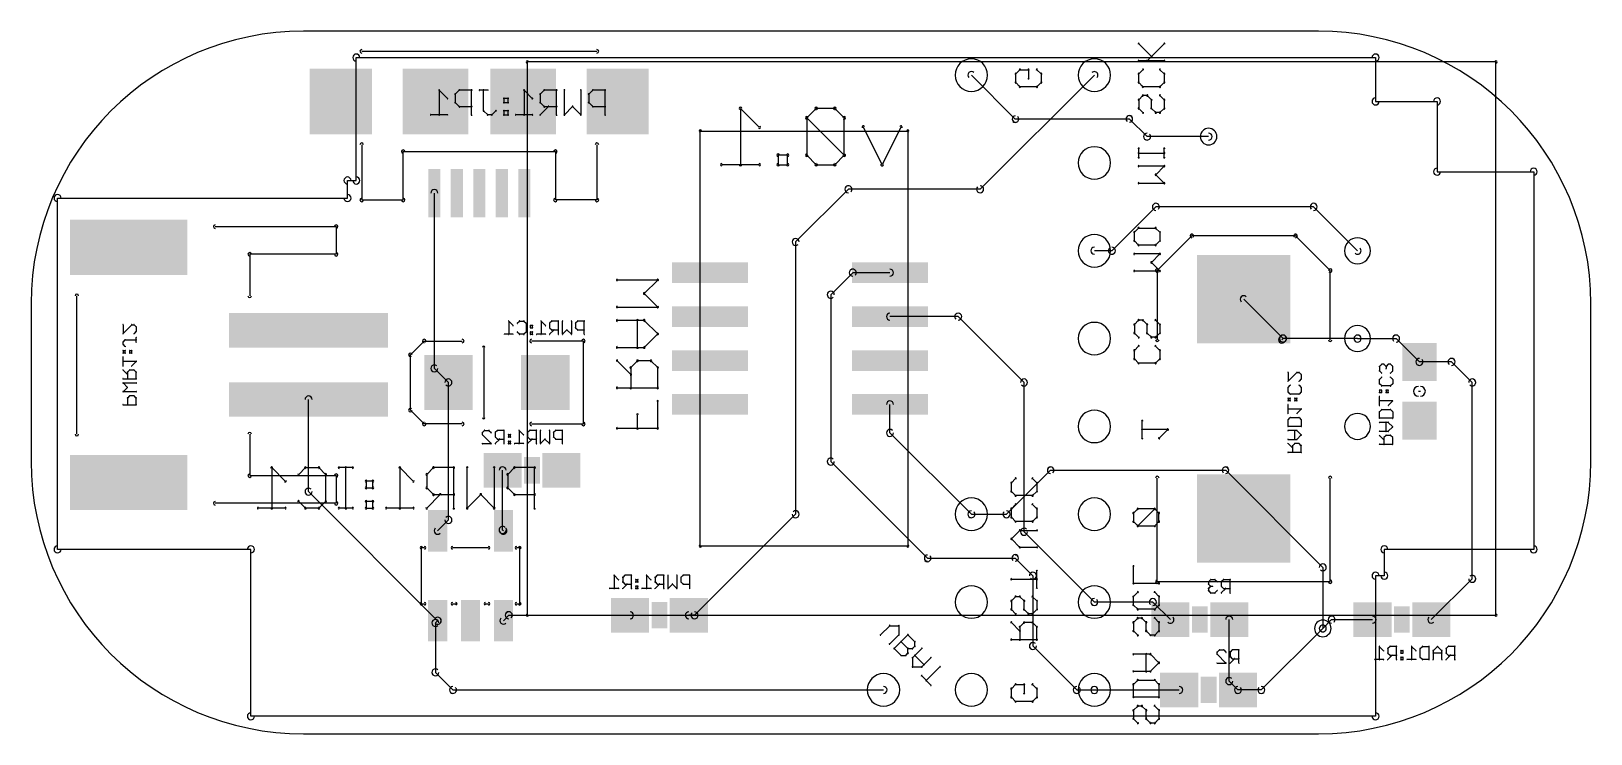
# Model space of a CAD drawing. Extents: x 0 to 45.1, y 0 to 20.3.
import ezdxf

# ---------------------------------------------------------------- set-up
doc = ezdxf.new("R2010")
doc.units = 0
doc.layers.get('0').update_dxf_attribs({"linetype": 'CONTINUOUS'})
for name, color, linetype in [('1', 14, 'CONTINUOUS'), ('16', 174, 'CONTINUOUS'), ('17', 94, 'CONTINUOUS'), ('18', 94, 'CONTINUOUS'), ('20', 178, 'CONTINUOUS'), ('21', 214, 'CONTINUOUS'), ('22', 6, 'CONTINUOUS'), ('26', 251, 'CONTINUOUS')]:
    doc.layers.add(name, color=color, linetype=linetype)

# ---------------------------------------------------------------- blocks, each defined once
blk = doc.blocks.new('ROUNDP')
blk.add_lwpolyline([(0, -0.25, 1), (0, 0.25, 1), (0, -0.25)], format="xyb")
blk = doc.blocks.new('RECT')
blk.add_solid([(-0.5, -0.5), (0.5, -0.5), (-0.5, 0.5), (0.5, 0.5)])
blk = doc.blocks.new('ROUNDV')
blk.add_lwpolyline([(0, -0.25, 1), (0, 0.25, 1), (0, -0.25)], format="xyb")

msp = doc.modelspace()

# ---------------------------------------------------------------- linework, layer by layer
at = {"layer": '1'}
for points in [[(27.2498, 19.1218, 1), (27.1062, 18.9782)], [(28.448, 17.8689, 1), (28.448, 17.6911)], [(28.3762, 17.7082, 1), (28.5198, 17.8518)], [(31.8218, 17.8518, 1), (31.6782, 17.7082)], [(31.75, 17.6911, 1), (31.75, 17.8689)], [(32.258, 17.3736, 1), (32.258, 17.1704)], [(32.1862, 17.2002, 1), (32.3298, 17.3438)], [(34.036, 17.1704, 1), (34.036, 17.3736)], [(32.512, 15.3416, 1), (32.512, 15.1384)], [(32.5838, 15.1682, 1), (32.4402, 15.3118)], [(37.1446, 15.3118, 1), (37.001, 15.1682)], [(37.0728, 15.1384, 1), (37.0728, 15.3416)], [(30.734, 14.0716, 1), (30.734, 13.8684)], [(31.1702, 14.0418, 1), (31.3138, 13.8982)], [(31.242, 13.8684, 1), (31.242, 14.0716)], [(38.27, 13.8992, 1), (38.4136, 14.0428)], [(29.464, 7.7089, 1), (29.464, 7.5311)], [(29.5358, 7.5482, 1), (29.3922, 7.6918)], [(34.6026, 7.6918, 1), (34.459, 7.5482)], [(34.5308, 7.5311, 1), (34.5308, 7.7089)], [(27.178, 6.4516, 1), (27.178, 6.2484)], [(28.1222, 6.4218, 1), (28.2658, 6.2782)], [(28.194, 6.2484, 1), (28.194, 6.4516)], [(37.4396, 4.8128, 1), (37.2364, 4.8128)], [(37.2662, 4.741, 1), (37.4098, 4.8846)], [(37.2364, 3.048, 1), (37.4396, 3.048)]]:
    msp.add_lwpolyline(points, format="xyb", dxfattribs=at)
for points in [[(28.448, 17.78), (27.178, 19.05)], [(31.75, 17.78), (28.448, 17.78)], [(32.258, 17.272), (31.75, 17.78)], [(34.036, 17.272), (32.258, 17.272)], [(32.512, 15.24), (31.242, 13.97)], [(37.0728, 15.24), (32.512, 15.24)], [(38.3418, 13.971), (37.0728, 15.24)], [(31.242, 13.97), (30.734, 13.97)], [(28.194, 6.35), (29.464, 7.62)], [(29.464, 7.62), (34.5308, 7.62)], [(34.5308, 7.62), (37.338, 4.8128)], [(27.178, 6.35), (28.194, 6.35)], [(37.338, 4.8128), (37.338, 3.048)]]:
    msp.add_lwpolyline(points, dxfattribs=at)
at = {"layer": '16'}
for points in [[(9.4996, 19.558, 1), (9.2964, 19.558)], [(9.398, 19.6596, 1), (9.398, 19.4564)], [(38.9636, 19.558, 1), (38.7604, 19.558)], [(38.862, 19.4564, 1), (38.862, 19.6596)], [(30.8058, 18.9782, 1), (30.6622, 19.1218)], [(38.862, 18.3896, 1), (38.862, 18.1864)], [(38.7604, 18.288, 1), (38.9636, 18.288)], [(40.7416, 18.288, 1), (40.5384, 18.288)], [(40.64, 18.1864, 1), (40.64, 18.3896)], [(40.64, 16.3576, 1), (40.64, 16.1544)], [(40.5384, 16.256, 1), (40.7416, 16.256)], [(43.5356, 16.256, 1), (43.3324, 16.256)], [(43.434, 16.1544, 1), (43.434, 16.3576)], [(9.2456, 16.002, 1), (9.0424, 16.002)], [(9.144, 16.1036, 1), (9.144, 15.9004)], [(9.2964, 16.002, 1), (9.4996, 16.002)], [(9.398, 15.9004, 1), (9.398, 16.1036)], [(23.622, 15.8496, 1), (23.622, 15.6464)], [(23.6938, 15.6762, 1), (23.5502, 15.8198)], [(27.3602, 15.8198, 1), (27.5038, 15.6762)], [(27.432, 15.6464, 1), (27.432, 15.8496)], [(0.8636, 15.494, 1), (0.6604, 15.494)], [(0.762, 15.5956, 1), (0.762, 15.3924)], [(9.0424, 15.494, 1), (9.2456, 15.494)], [(9.144, 15.3924, 1), (9.144, 15.5956)], [(11.7556, 15.638, 1), (11.5524, 15.638)], [(22.1996, 14.224, 1), (21.9964, 14.224)], [(22.0262, 14.2958, 1), (22.1698, 14.1522)], [(23.749, 13.4366, 1), (23.749, 13.2334)], [(23.8208, 13.2632, 1), (23.6772, 13.4068)], [(24.825, 13.2334, 1), (24.825, 13.4366)], [(23.2156, 12.7, 1), (23.0124, 12.7)], [(23.0422, 12.7718, 1), (23.1858, 12.6282)], [(35.1238, 12.6398, 1), (34.9802, 12.4962)], [(24.825, 12.1666, 1), (24.825, 11.9634)], [(26.8688, 12.1368, 1), (26.7252, 11.9932)], [(26.797, 11.9634, 1), (26.797, 12.1666)], [(36.0842, 11.4698, 1), (36.2278, 11.3262)], [(36.189, 11.5326, 1), (36.189, 11.3294)], [(36.2608, 11.3592, 1), (36.1172, 11.5028)], [(36.1172, 11.3592, 1), (36.2608, 11.5028)], [(38.3418, 11.5326, 1), (38.3418, 11.3294)], [(38.3418, 11.3294, 1), (38.3418, 11.5326)], [(39.5288, 11.5028, 1), (39.3852, 11.3592)], [(39.457, 11.3294, 1), (39.457, 11.5326)], [(40.132, 10.8576, 1), (40.132, 10.6544)], [(40.0602, 10.6842, 1), (40.2038, 10.8278)], [(41.1318, 10.8278, 1), (40.9882, 10.6842)], [(41.06, 10.6544, 1), (41.06, 10.8576)], [(11.5524, 10.568, 1), (11.7556, 10.568)], [(11.7258, 10.6398, 1), (11.5822, 10.4962)], [(12.1636, 10.16, 1), (11.9604, 10.16)], [(11.9902, 10.0882, 1), (12.1338, 10.2318)], [(28.8036, 10.16, 1), (28.6004, 10.16)], [(28.6302, 10.0882, 1), (28.7738, 10.2318)], [(41.7576, 10.16, 1), (41.5544, 10.16)], [(41.5842, 10.0882, 1), (41.7278, 10.2318)], [(8.1196, 9.668, 1), (7.9164, 9.668)], [(24.9266, 9.525, 1), (24.7234, 9.525)], [(24.7234, 8.703, 1), (24.9266, 8.703)], [(24.8968, 8.7748, 1), (24.7532, 8.6312)], [(13.7296, 7.62, 1), (13.5264, 7.62)], [(23.0124, 7.874, 1), (23.2156, 7.874)], [(23.1858, 7.9458, 1), (23.0422, 7.8022)], [(7.9164, 7.004, 1), (8.1196, 7.004)], [(8.0898, 7.0758, 1), (7.9462, 6.9322)], [(21.9964, 6.35, 1), (22.1996, 6.35)], [(22.1698, 6.2782, 1), (22.0262, 6.4218)], [(27.1062, 6.2782, 1), (27.2498, 6.4218)], [(11.6782, 5.9438, 1), (11.8218, 5.8002)], [(11.9604, 6.184, 1), (12.1636, 6.184)], [(12.1338, 6.1122, 1), (11.9902, 6.2558)], [(13.5264, 5.894, 1), (13.7296, 5.894)], [(13.6998, 5.9658, 1), (13.5562, 5.8222)], [(13.5782, 5.8002, 1), (13.7218, 5.9438)], [(28.7738, 5.9138, 1), (28.6302, 5.7702)], [(0.762, 5.4356, 1), (0.762, 5.2324)], [(6.4516, 5.334, 1), (6.2484, 5.334)], [(6.35, 5.2324, 1), (6.35, 5.4356)], [(28.6004, 5.842, 1), (28.8036, 5.842)], [(39.116, 5.4356, 1), (39.116, 5.2324)], [(39.2176, 5.334, 1), (39.0144, 5.334)], [(43.434, 5.2324, 1), (43.434, 5.4356)], [(0.6604, 5.334, 1), (0.8636, 5.334)], [(25.908, 5.1689, 1), (25.908, 4.9911)], [(25.8362, 5.0082, 1), (25.9798, 5.1518)], [(28.5198, 5.1518, 1), (28.3762, 5.0082)], [(28.448, 4.9911, 1), (28.448, 5.1689)], [(43.3324, 5.334, 1), (43.5356, 5.334)], [(29.0576, 4.572, 1), (28.8544, 4.572)], [(28.8842, 4.5002, 1), (29.0278, 4.6438)], [(38.862, 4.6736, 1), (38.862, 4.4704)], [(38.9636, 4.572, 1), (38.7604, 4.572)], [(39.0144, 4.572, 1), (39.2176, 4.572)], [(39.116, 4.4704, 1), (39.116, 4.6736)], [(41.7278, 4.4122, 1), (41.5842, 4.5558)], [(41.5544, 4.484, 1), (41.7576, 4.484)], [(30.734, 3.9116, 1), (30.734, 3.7084)], [(30.6622, 3.7382, 1), (30.8058, 3.8818)], [(32.4958, 3.8818, 1), (32.3522, 3.7382)], [(32.424, 3.7084, 1), (32.424, 3.9116)], [(11.7856, 3.206, 1), (11.5824, 3.206)], [(11.6122, 3.2778, 1), (11.7558, 3.1342)], [(11.8218, 3.2002, 1), (11.6782, 3.3438)], [(11.6782, 3.2002, 1), (11.8218, 3.3438)], [(13.5782, 3.3438, 1), (13.7218, 3.2002)], [(13.807, 3.5306, 1), (13.807, 3.3274)], [(13.8788, 3.3572, 1), (13.7352, 3.5008)], [(17.311, 3.3274, 1), (17.311, 3.5306)], [(19.011, 3.5306, 1), (19.011, 3.3274)], [(19.1052, 3.5008, 1), (19.2488, 3.3572)], [(19.177, 3.3274, 1), (19.177, 3.5306)], [(32.8602, 3.2302, 1), (33.0038, 3.3738)], [(34.7336, 3.302, 1), (34.5304, 3.302)], [(37.592, 3.4036, 1), (37.592, 3.2004)], [(37.6638, 3.2302, 1), (37.5202, 3.3738)], [(38.774, 3.2004, 1), (38.774, 3.4036)], [(40.4022, 3.3738, 1), (40.5458, 3.2302)], [(37.2662, 3.1198, 1), (37.4098, 2.9762)], [(37.4098, 2.9762, 1), (37.2662, 3.1198)], [(28.8544, 2.54, 1), (29.0576, 2.54)], [(29.0278, 2.6118, 1), (28.8842, 2.4682)], [(11.7558, 1.8498, 1), (11.6122, 1.7062)], [(11.5824, 1.778, 1), (11.7856, 1.778)], [(12.192, 1.3716, 1), (12.192, 1.1684)], [(24.638, 1.1684, 1), (24.638, 1.3716)], [(30.226, 1.3716, 1), (30.226, 1.1684)], [(30.734, 1.3716, 1), (30.734, 1.1684)], [(30.734, 1.1684, 1), (30.734, 1.3716)], [(33.186, 1.1684, 1), (33.186, 1.3716)], [(34.5304, 1.524, 1), (34.7336, 1.524)], [(34.7038, 1.5958, 1), (34.5602, 1.4522)], [(34.886, 1.3716, 1), (34.886, 1.1684)], [(35.56, 1.1684, 1), (35.56, 1.3716)], [(12.1202, 1.1982, 1), (12.2638, 1.3418)], [(30.1542, 1.1982, 1), (30.2978, 1.3418)], [(34.8142, 1.1982, 1), (34.9578, 1.3418)], [(35.4882, 1.3418, 1), (35.6318, 1.1982)], [(6.35, 0.6096, 1), (6.35, 0.4064)], [(6.2484, 0.508, 1), (6.4516, 0.508)], [(38.7604, 0.508, 1), (38.9636, 0.508)], [(38.862, 0.4064, 1), (38.862, 0.6096)]]:
    msp.add_lwpolyline(points, format="xyb", dxfattribs=at)
for points in [[(9.398, 16.002), (9.398, 19.558)], [(9.398, 19.558), (38.862, 19.558)], [(38.862, 19.558), (38.862, 18.288)], [(30.734, 19.05), (27.432, 15.748)], [(38.862, 18.288), (40.64, 18.288)], [(40.64, 18.288), (40.64, 16.256)], [(40.64, 16.256), (43.434, 16.256)], [(43.434, 16.256), (43.434, 5.334)], [(9.144, 15.494), (9.144, 16.002)], [(9.144, 16.002), (9.398, 16.002)], [(0.762, 5.334), (0.762, 15.494)], [(0.762, 15.494), (9.144, 15.494)], [(11.654, 10.568), (11.654, 15.638)], [(23.622, 15.748), (22.098, 14.224)], [(27.432, 15.748), (23.622, 15.748)], [(22.098, 14.224), (22.098, 6.35)], [(23.749, 13.335), (23.114, 12.7)], [(24.825, 13.335), (23.749, 13.335)], [(23.114, 12.7), (23.114, 7.874)], [(36.189, 11.431), (35.052, 12.568)], [(26.797, 12.065), (24.825, 12.065)], [(28.702, 10.16), (26.797, 12.065)], [(36.156, 11.398), (36.189, 11.431)], [(38.3418, 11.431), (36.189, 11.431)], [(38.3418, 11.431), (39.457, 11.431)], [(39.457, 11.431), (40.132, 10.756)], [(12.062, 10.16), (11.654, 10.568)], [(41.06, 10.756), (40.132, 10.756)], [(41.656, 10.16), (41.06, 10.756)], [(12.062, 6.184), (12.062, 10.16)], [(28.702, 5.842), (28.702, 10.16)], [(41.656, 4.484), (41.656, 10.16)], [(8.018, 7.004), (8.018, 9.668)], [(24.825, 8.703), (24.825, 9.525)], [(27.178, 6.35), (24.825, 8.703)], [(23.114, 7.874), (25.908, 5.08)], [(13.628, 5.894), (13.628, 7.62)], [(11.75, 3.272), (8.018, 7.004)], [(22.098, 6.35), (19.177, 3.429)], [(11.75, 5.872), (12.062, 6.184)], [(13.65, 5.872), (13.628, 5.894)], [(30.734, 3.81), (28.702, 5.842)], [(6.35, 5.334), (0.762, 5.334)], [(6.35, 0.508), (6.35, 5.334)], [(25.908, 5.08), (28.448, 5.08)], [(28.448, 5.08), (28.956, 4.572)], [(43.434, 5.334), (39.116, 5.334)], [(39.116, 5.334), (39.116, 4.572)], [(28.956, 4.572), (28.956, 2.54)], [(39.116, 4.572), (38.862, 4.572)], [(38.862, 4.572), (38.862, 0.508)], [(40.474, 3.302), (41.656, 4.484)], [(32.424, 3.81), (30.734, 3.81)], [(32.932, 3.302), (32.424, 3.81)], [(11.75, 3.272), (11.684, 3.206)], [(11.684, 3.206), (11.684, 1.778)], [(13.65, 3.272), (13.807, 3.429)], [(13.807, 3.429), (17.311, 3.429)], [(19.177, 3.429), (19.011, 3.429)], [(34.632, 1.524), (34.632, 3.302)], [(37.338, 3.048), (37.592, 3.302)], [(37.592, 3.302), (38.774, 3.302)], [(37.338, 3.048), (35.56, 1.27)], [(28.956, 2.54), (30.226, 1.27)], [(11.684, 1.778), (12.192, 1.27)], [(34.886, 1.27), (34.632, 1.524)], [(12.192, 1.27), (24.638, 1.27)], [(30.226, 1.27), (30.734, 1.27)], [(30.734, 1.27), (33.186, 1.27)], [(35.56, 1.27), (34.886, 1.27)], [(38.862, 0.508), (6.35, 0.508)]]:
    msp.add_lwpolyline(points, dxfattribs=at)
at = {"layer": '20'}
for p, q in [((37.211, 20.32), (7.874, 20.32)), ((0, 12.446), (0, 7.874)), ((45.085, 7.874), (45.085, 12.446)), ((7.874, 0), (37.211, 0))]:
    msp.add_line(p, q, dxfattribs=at)
for centre, start, end in [((7.874, 12.446), 90, 180), ((37.211, 12.446), 0, 90), ((7.874, 7.874), 180, 270), ((37.211, 7.874), 270, 0)]:
    msp.add_arc(centre, 7.874, start, end, dxfattribs=at)
at = {"layer": '21'}
for points in [[(14.3418, 19.4627, 1), (14.3418, 19.3993)], [(14.3736, 19.431, 1), (14.3101, 19.431)], [(42.3736, 19.431, 1), (42.31, 19.431)], [(42.3418, 19.3993, 1), (42.3418, 19.4627)], [(19.3735, 17.431, 1), (19.3101, 17.431)], [(19.3418, 17.4627, 1), (19.3418, 17.3993)], [(25.3736, 17.431, 1), (25.3101, 17.431)], [(25.3418, 17.3993, 1), (25.3418, 17.4627)], [(19.3418, 5.4627, 1), (19.3418, 5.3993)], [(19.3101, 5.431, 1), (19.3735, 5.431)], [(25.3101, 5.431, 1), (25.3736, 5.431)], [(25.3418, 5.3993, 1), (25.3418, 5.4627)], [(14.3418, 3.4628, 1), (14.3418, 3.3992)], [(14.3101, 3.431, 1), (14.3736, 3.431)], [(42.31, 3.431, 1), (42.3736, 3.431)], [(42.3418, 3.3992, 1), (42.3418, 3.4628)]]:
    msp.add_lwpolyline(points, format="xyb", dxfattribs=at)
for points in [[(42.3418, 19.431), (14.3418, 19.431)], [(14.3418, 19.431), (14.3418, 3.431)], [(42.3418, 3.431), (42.3418, 19.431)], [(19.3418, 5.431), (19.3418, 17.431)], [(19.3418, 17.431), (25.3418, 17.431)], [(25.3418, 17.431), (25.3418, 5.431)], [(25.3418, 5.431), (19.3418, 5.431)], [(14.3418, 3.431), (42.3418, 3.431)]]:
    msp.add_lwpolyline(points, dxfattribs=at)
at = {"layer": '22'}
for points in [[(9.554, 19.7888, 1), (9.554, 19.6872)], [(16.354, 19.6872, 1), (16.354, 19.7888)], [(9.6048, 17.038, 1), (9.5032, 17.038)], [(10.8048, 16.838, 1), (10.7032, 16.838)], [(10.754, 16.8888, 1), (10.754, 16.7872)], [(15.2048, 16.838, 1), (15.1032, 16.838)], [(15.154, 16.7872, 1), (15.154, 16.8888)], [(16.4048, 17.038, 1), (16.3032, 17.038)], [(9.554, 15.4888, 1), (9.554, 15.3872)], [(9.5032, 15.438, 1), (9.6048, 15.438)], [(10.7032, 15.438, 1), (10.8048, 15.438)], [(10.754, 15.3872, 1), (10.754, 15.4888)], [(15.154, 15.4888, 1), (15.154, 15.3872)], [(15.1032, 15.438, 1), (15.2048, 15.438)], [(16.3032, 15.438, 1), (16.4048, 15.438)], [(16.354, 15.3872, 1), (16.354, 15.4888)], [(5.318, 14.7188, 1), (5.318, 14.6172)], [(8.8688, 14.668, 1), (8.7672, 14.668)], [(8.818, 14.6172, 1), (8.818, 14.7188)], [(33.552, 14.4488, 1), (33.552, 14.3472)], [(33.5879, 14.3621, 1), (33.5161, 14.4339)], [(36.5879, 14.4339, 1), (36.5161, 14.3621)], [(36.552, 14.3472, 1), (36.552, 14.4488)], [(6.318, 13.9188, 1), (6.318, 13.8172)], [(6.3688, 13.868, 1), (6.2672, 13.868)], [(8.7672, 13.868, 1), (8.8688, 13.868)], [(8.818, 13.8172, 1), (8.818, 13.9188)], [(32.6028, 13.398, 1), (32.5012, 13.398)], [(32.5161, 13.4339, 1), (32.5879, 13.3621)], [(37.6028, 13.398, 1), (37.5012, 13.398)], [(37.5161, 13.3621, 1), (37.5879, 13.4339)], [(1.3688, 12.668, 1), (1.2672, 12.668)], [(6.2672, 12.668, 1), (6.3688, 12.668)], [(11.362, 11.4108, 1), (11.362, 11.3092)], [(11.3979, 11.3241, 1), (11.3261, 11.3959)], [(12.462, 11.3092, 1), (12.462, 11.4108)], [(14.462, 11.4108, 1), (14.462, 11.3092)], [(16.0128, 11.36, 1), (15.9112, 11.36)], [(15.962, 11.3092, 1), (15.962, 11.4108)], [(32.5012, 11.398, 1), (32.6028, 11.398)], [(37.5012, 11.398, 1), (37.6028, 11.398)], [(11.0128, 10.96, 1), (10.9112, 10.96)], [(10.9261, 10.9959, 1), (10.9979, 10.9241)], [(13.1128, 11.176, 1), (13.0493, 11.176)], [(40.1015, 10.0457, 1), (40.1015, 9.7663)], [(40.1625, 9.7663, 1), (40.1625, 10.0457)], [(10.9979, 9.3959, 1), (10.9261, 9.3241)], [(10.9112, 9.36, 1), (11.0128, 9.36)], [(13.0493, 9.144, 1), (13.1128, 9.144)], [(1.2672, 8.668, 1), (1.3688, 8.668)], [(6.3688, 8.668, 1), (6.2672, 8.668)], [(11.362, 9.0108, 1), (11.362, 8.9092)], [(11.3261, 8.9241, 1), (11.3979, 8.9959)], [(12.462, 8.9092, 1), (12.462, 9.0108)], [(14.462, 9.0108, 1), (14.462, 8.9092)], [(15.9112, 8.96, 1), (16.0128, 8.96)], [(15.962, 8.9092, 1), (15.962, 9.0108)], [(6.318, 7.5188, 1), (6.318, 7.4172)], [(6.2672, 7.468, 1), (6.3688, 7.468)], [(8.8688, 7.468, 1), (8.7672, 7.468)], [(8.818, 7.4172, 1), (8.818, 7.5188)], [(32.6028, 7.398, 1), (32.5012, 7.398)], [(37.6028, 7.398, 1), (37.5012, 7.398)], [(5.318, 6.7188, 1), (5.318, 6.6172)], [(8.7672, 6.668, 1), (8.8688, 6.668)], [(8.818, 6.6172, 1), (8.818, 6.7188)], [(11.3161, 5.382, 1), (11.2399, 5.382)], [(11.278, 5.4201, 1), (11.278, 5.3439)], [(11.372, 5.3439, 1), (11.372, 5.4201)], [(12.178, 5.4201, 1), (12.178, 5.3439)], [(13.222, 5.3439, 1), (13.222, 5.4201)], [(14.028, 5.4201, 1), (14.028, 5.3439)], [(14.1601, 5.382, 1), (14.0839, 5.382)], [(14.122, 5.3439, 1), (14.122, 5.4201)], [(32.552, 4.4488, 1), (32.552, 4.3472)], [(32.5012, 4.398, 1), (32.6028, 4.398)], [(37.5012, 4.398, 1), (37.6028, 4.398)], [(37.552, 4.3472, 1), (37.552, 4.4488)], [(11.278, 3.8001, 1), (11.278, 3.7239)], [(11.2399, 3.762, 1), (11.3161, 3.762)], [(11.372, 3.7239, 1), (11.372, 3.8001)], [(12.178, 3.8001, 1), (12.178, 3.7239)], [(12.272, 3.7239, 1), (12.272, 3.8001)], [(13.128, 3.8001, 1), (13.128, 3.7239)], [(13.222, 3.7239, 1), (13.222, 3.8001)], [(14.028, 3.8001, 1), (14.028, 3.7239)], [(14.0839, 3.762, 1), (14.1601, 3.762)], [(14.122, 3.7239, 1), (14.122, 3.8001)]]:
    msp.add_lwpolyline(points, format="xyb", dxfattribs=at)
for points in [[(9.554, 19.738), (16.354, 19.738)], [(9.554, 17.038), (9.554, 15.438)], [(10.754, 15.438), (10.754, 16.838)], [(10.754, 16.838), (15.154, 16.838)], [(15.154, 16.838), (15.154, 15.438)], [(16.354, 17.038), (16.354, 15.438)], [(9.554, 15.438), (10.754, 15.438)], [(16.354, 15.438), (15.154, 15.438)], [(5.318, 14.668), (8.818, 14.668)], [(8.818, 14.668), (8.818, 13.868)], [(33.552, 14.398), (32.552, 13.398)], [(36.552, 14.398), (33.552, 14.398)], [(37.552, 13.398), (36.552, 14.398)], [(8.818, 13.868), (6.318, 13.868)], [(6.318, 13.868), (6.318, 12.668)], [(32.552, 13.398), (32.552, 11.398)], [(37.552, 11.398), (37.552, 13.398)], [(1.318, 8.668), (1.318, 12.668)], [(10.962, 10.96), (11.362, 11.36)], [(11.362, 11.36), (12.462, 11.36)], [(15.962, 11.36), (14.462, 11.36)], [(15.962, 8.96), (15.962, 11.36)], [(10.962, 9.36), (10.962, 10.96)], [(13.081, 11.176), (13.081, 9.144)], [(40.1015, 9.906), (40.1625, 9.906)], [(11.362, 8.96), (10.962, 9.36)], [(6.318, 8.668), (6.318, 7.468)], [(12.462, 8.96), (11.362, 8.96)], [(14.462, 8.96), (15.962, 8.96)], [(6.318, 7.468), (8.818, 7.468)], [(8.818, 7.468), (8.818, 6.668)], [(32.552, 4.398), (32.552, 7.398)], [(37.552, 4.398), (37.552, 7.398)], [(8.818, 6.668), (5.318, 6.668)], [(11.278, 5.382), (11.278, 3.762)], [(11.372, 5.382), (11.278, 5.382)], [(13.222, 5.382), (12.178, 5.382)], [(14.122, 5.382), (14.028, 5.382)], [(14.122, 3.762), (14.122, 5.382)], [(37.552, 4.398), (32.552, 4.398)], [(11.278, 3.762), (11.372, 3.762)], [(12.178, 3.762), (12.272, 3.762)], [(13.128, 3.762), (13.222, 3.762)], [(14.028, 3.762), (14.122, 3.762)]]:
    msp.add_lwpolyline(points, dxfattribs=at)
at = {"layer": '26'}
for points in [[(32.0302, 19.9673, 1), (32.0032, 19.9403)], [(32.7674, 19.9403, 1), (32.7405, 19.9673)], [(32.0167, 19.4814, 1), (32.0167, 19.4433)], [(32.249, 19.4758, 1), (32.2759, 19.4488)], [(32.3718, 19.5717, 1), (32.3988, 19.5986)], [(32.7539, 19.4433, 1), (32.7539, 19.4814)], [(28.4472, 19.096, 1), (28.4742, 19.069)], [(28.4798, 19.0825, 1), (28.4417, 19.0825)], [(28.5836, 19.2244, 1), (28.5836, 19.1863)], [(28.597, 19.1919, 1), (28.5701, 19.2188)], [(28.8484, 19.2054, 1), (28.8103, 19.2054)], [(28.8103, 18.9596, 1), (28.8484, 18.9596)], [(28.8293, 19.1863, 1), (28.8293, 19.2244)], [(29.0885, 19.2188, 1), (29.0616, 19.1919)], [(29.217, 19.0825, 1), (29.1789, 19.0825)], [(29.1845, 19.069, 1), (29.2114, 19.096)], [(32.0032, 19.096, 1), (32.0302, 19.069)], [(32.0358, 19.0825, 1), (31.9977, 19.0825)], [(32.153, 19.1919, 1), (32.1261, 19.2188)], [(32.6445, 19.2188, 1), (32.6176, 19.1919)], [(32.773, 19.0825, 1), (32.7349, 19.0825)], [(32.7405, 19.069, 1), (32.7674, 19.096)], [(11.802, 18.6222, 1), (11.784, 18.6042)], [(11.8057, 18.6132, 1), (11.7803, 18.6132)], [(12.2701, 18.4946, 1), (12.2447, 18.4946)], [(12.2484, 18.5036, 1), (12.2663, 18.4856)], [(12.376, 18.6259, 1), (12.376, 18.6005)], [(12.385, 18.6042, 1), (12.367, 18.6222)], [(12.7446, 18.6132, 1), (12.7192, 18.6132)], [(12.7319, 18.6005, 1), (12.7319, 18.6259)], [(12.959, 18.6259, 1), (12.959, 18.6005)], [(13.0903, 18.6132, 1), (13.0649, 18.6132)], [(13.1963, 18.6005, 1), (13.1963, 18.6259)], [(14.2577, 18.6222, 1), (14.2397, 18.6042)], [(14.2614, 18.6132, 1), (14.236, 18.6132)], [(14.7258, 18.4946, 1), (14.7004, 18.4946)], [(14.7041, 18.5036, 1), (14.7221, 18.4856)], [(14.8317, 18.6259, 1), (14.8317, 18.6005)], [(14.8407, 18.6042, 1), (14.8227, 18.6222)], [(15.2003, 18.6132, 1), (15.1749, 18.6132)], [(15.1876, 18.6005, 1), (15.1876, 18.6259)], [(15.4274, 18.6132, 1), (15.402, 18.6132)], [(15.902, 18.6132, 1), (15.8766, 18.6132)], [(16.1291, 18.4946, 1), (16.1037, 18.4946)], [(16.1074, 18.5036, 1), (16.1253, 18.4856)], [(16.235, 18.6259, 1), (16.235, 18.6005)], [(16.244, 18.6042, 1), (16.226, 18.6222)], [(16.6036, 18.6132, 1), (16.5782, 18.6132)], [(16.5909, 18.6005, 1), (16.5909, 18.6259)], [(28.4742, 18.8502, 1), (28.4472, 18.8233)], [(28.4417, 18.8368, 1), (28.4798, 18.8368)], [(28.5836, 18.7329, 1), (28.5836, 18.6948)], [(28.5701, 18.7004, 1), (28.597, 18.7274)], [(29.0616, 18.7274, 1), (29.0885, 18.7004)], [(29.0751, 18.6948, 1), (29.0751, 18.7329)], [(29.1789, 18.8368, 1), (29.217, 18.8368)], [(29.2114, 18.8233, 1), (29.1845, 18.8502)], [(32.0302, 18.8502, 1), (32.0032, 18.8233)], [(31.9977, 18.8368, 1), (32.0358, 18.8368)], [(32.1396, 18.7329, 1), (32.1396, 18.6948)], [(32.1261, 18.7004, 1), (32.153, 18.7274)], [(32.6176, 18.7274, 1), (32.6445, 18.7004)], [(32.6311, 18.6948, 1), (32.6311, 18.7329)], [(32.7349, 18.8368, 1), (32.773, 18.8368)], [(32.7674, 18.8233, 1), (32.7405, 18.8502)], [(12.0213, 18.367, 1), (12.0392, 18.3849)], [(12.2663, 18.2663, 1), (12.2484, 18.2483)], [(12.2447, 18.2573, 1), (12.2701, 18.2573)], [(12.376, 18.1514, 1), (12.376, 18.126)], [(12.367, 18.1297, 1), (12.385, 18.1476)], [(12.7319, 18.126, 1), (12.7319, 18.1514)], [(13.6657, 18.3886, 1), (13.6657, 18.3632)], [(13.6784, 18.3759, 1), (13.653, 18.3759)], [(13.6657, 18.27, 1), (13.6657, 18.2446)], [(13.653, 18.2573, 1), (13.6784, 18.2573)], [(13.797, 18.3759, 1), (13.7716, 18.3759)], [(13.7716, 18.2573, 1), (13.797, 18.2573)], [(13.7843, 18.3632, 1), (13.7843, 18.3886)], [(13.7843, 18.2446, 1), (13.7843, 18.27)], [(14.477, 18.367, 1), (14.495, 18.3849)], [(14.7221, 18.2663, 1), (14.7041, 18.2483)], [(14.7004, 18.2573, 1), (14.7258, 18.2573)], [(14.8317, 18.1514, 1), (14.8317, 18.126)], [(14.8227, 18.1297, 1), (14.8407, 18.1476)], [(14.9593, 18.1297, 1), (14.9414, 18.1476)], [(15.1876, 18.126, 1), (15.1876, 18.1514)], [(15.661, 18.1476, 1), (15.643, 18.1297)], [(15.661, 18.1297, 1), (15.643, 18.1476)], [(16.1253, 18.2663, 1), (16.1074, 18.2483)], [(16.1037, 18.2573, 1), (16.1291, 18.2573)], [(16.235, 18.1514, 1), (16.235, 18.126)], [(16.226, 18.1297, 1), (16.244, 18.1476)], [(16.5909, 18.126, 1), (16.5909, 18.1514)], [(20.5326, 18.1131, 1), (20.4787, 18.0592)], [(20.5437, 18.0862, 1), (20.4675, 18.0862)], [(22.6902, 18.1243, 1), (22.6902, 18.0481)], [(22.7171, 18.0592, 1), (22.6632, 18.1131)], [(23.2595, 18.1131, 1), (23.2056, 18.0592)], [(23.2325, 18.0481, 1), (23.2325, 18.1243)], [(32.0032, 18.3476, 1), (32.0302, 18.3206)], [(32.0302, 18.1018, 1), (32.0032, 18.0749)], [(32.0358, 18.3341, 1), (31.9977, 18.3341)], [(31.9977, 18.0883, 1), (32.0358, 18.0883)], [(32.1396, 18.476, 1), (32.1396, 18.4379)], [(32.153, 18.4435, 1), (32.1261, 18.4704)], [(32.2759, 18.4704, 1), (32.249, 18.4435)], [(32.2624, 18.4379, 1), (32.2624, 18.476)], [(32.3988, 18.1018, 1), (32.3718, 18.0749)], [(32.4044, 18.3341, 1), (32.3663, 18.3341)], [(32.3663, 18.0883, 1), (32.4044, 18.0883)], [(32.3718, 18.3206, 1), (32.3988, 18.3476)], [(32.6445, 18.4704, 1), (32.6176, 18.4435)], [(32.773, 18.3341, 1), (32.7349, 18.3341)], [(32.7349, 18.0883, 1), (32.773, 18.0883)], [(32.7405, 18.3206, 1), (32.7674, 18.3476)], [(32.7674, 18.0749, 1), (32.7405, 18.1018)], [(11.5557, 17.9141, 1), (11.5557, 17.8887)], [(11.7803, 17.9014, 1), (11.8057, 17.9014)], [(12.0303, 17.8887, 1), (12.0303, 17.9141)], [(12.7192, 17.9014, 1), (12.7446, 17.9014)], [(13.0866, 18.029, 1), (13.0686, 18.0111)], [(13.0649, 18.02, 1), (13.0903, 18.02)], [(13.1963, 17.9141, 1), (13.1963, 17.8887)], [(13.1873, 17.8924, 1), (13.2052, 17.9104)], [(13.3059, 17.9104, 1), (13.3239, 17.8924)], [(13.3149, 17.8887, 1), (13.3149, 17.9141)], [(13.4425, 18.0111, 1), (13.4245, 18.029)], [(13.6657, 18.0327, 1), (13.6657, 18.0073)], [(13.6784, 18.02, 1), (13.653, 18.02)], [(13.6657, 17.9141, 1), (13.6657, 17.8887)], [(13.653, 17.9014, 1), (13.6784, 17.9014)], [(13.797, 18.02, 1), (13.7716, 18.02)], [(13.7716, 17.9014, 1), (13.797, 17.9014)], [(13.7843, 18.0073, 1), (13.7843, 18.0327)], [(13.7843, 17.8887, 1), (13.7843, 17.9141)], [(14.0114, 17.9141, 1), (14.0114, 17.8887)], [(14.236, 17.9014, 1), (14.2614, 17.9014)], [(14.486, 17.8887, 1), (14.486, 17.9141)], [(14.7041, 17.9104, 1), (14.7221, 17.8924)], [(15.1749, 17.9014, 1), (15.2003, 17.9014)], [(15.4057, 17.9104, 1), (15.4237, 17.8924)], [(15.402, 17.9014, 1), (15.4274, 17.9014)], [(15.8766, 17.9014, 1), (15.902, 17.9014)], [(15.8803, 17.8924, 1), (15.8982, 17.9104)], [(16.5782, 17.9014, 1), (16.6036, 17.9014)], [(22.446, 17.842, 1), (22.3921, 17.7881)], [(22.4571, 17.815, 1), (22.3809, 17.815)], [(22.3921, 17.842, 1), (22.446, 17.7881)], [(23.5418, 17.815, 1), (23.4656, 17.815)], [(23.4767, 17.7881, 1), (23.5306, 17.842)], [(32.1261, 17.952, 1), (32.153, 17.9789)], [(32.5082, 17.9845, 1), (32.5082, 17.9464)], [(32.4947, 17.952, 1), (32.5217, 17.9789)], [(32.6176, 17.9789, 1), (32.6445, 17.952)], [(32.6311, 17.9464, 1), (32.6311, 17.9845)], [(21.021, 17.5169, 1), (21.0749, 17.5708)], [(24.0902, 17.5609, 1), (24.0221, 17.5268)], [(25.1749, 17.5268, 1), (25.1068, 17.5609)], [(21.5954, 16.7685, 1), (21.5954, 16.6923)], [(21.6335, 16.7304, 1), (21.5573, 16.7304)], [(21.9046, 16.7304, 1), (21.8284, 16.7304)], [(21.8665, 16.6923, 1), (21.8665, 16.7685)], [(22.446, 16.7573, 1), (22.3921, 16.7034)], [(22.3809, 16.7304, 1), (22.4571, 16.7304)], [(23.4656, 16.7304, 1), (23.5418, 16.7304)], [(23.5306, 16.7034, 1), (23.4767, 16.7573)], [(23.4767, 16.7034, 1), (23.5306, 16.7573)], [(32.0358, 16.9186, 1), (31.9977, 16.9186)], [(32.0167, 16.8148, 1), (32.0167, 16.7767)], [(32.773, 16.9186, 1), (32.7349, 16.9186)], [(32.7539, 16.7767, 1), (32.7539, 16.8148)], [(19.9633, 16.4973, 1), (19.9633, 16.4211)], [(20.4675, 16.4592, 1), (20.5437, 16.4592)], [(21.0479, 16.4211, 1), (21.0479, 16.4973)], [(21.5954, 16.4973, 1), (21.5954, 16.4211)], [(21.5573, 16.4592, 1), (21.6335, 16.4592)], [(21.8284, 16.4592, 1), (21.9046, 16.4592)], [(21.8665, 16.4211, 1), (21.8665, 16.4973)], [(22.6902, 16.4973, 1), (22.6902, 16.4211)], [(22.6632, 16.4323, 1), (22.7171, 16.4861)], [(23.2056, 16.4861, 1), (23.2595, 16.4323)], [(23.2325, 16.4211, 1), (23.2325, 16.4973)], [(24.5644, 16.4762, 1), (24.6326, 16.4422)], [(24.5644, 16.4422, 1), (24.6326, 16.4762)], [(31.9977, 16.6728, 1), (32.0358, 16.6728)], [(32.0167, 16.435, 1), (32.0167, 16.3969)], [(32.7349, 16.6728, 1), (32.773, 16.6728)], [(32.7674, 16.4024, 1), (32.7405, 16.4294)], [(32.7539, 16.3969, 1), (32.7539, 16.435)], [(32.0167, 15.9435, 1), (32.0167, 15.9054)], [(32.5217, 16.1836, 1), (32.4947, 16.1567)], [(32.4947, 16.1836, 1), (32.5217, 16.1567)], [(32.7405, 15.9109, 1), (32.7674, 15.9379)], [(32.7539, 15.9054, 1), (32.7539, 15.9435)], [(31.8762, 14.5172, 1), (31.9032, 14.4902)], [(31.9088, 14.5037, 1), (31.8707, 14.5037)], [(32.0126, 14.6456, 1), (32.0126, 14.6075)], [(32.026, 14.6131, 1), (31.9991, 14.6401)], [(32.5175, 14.6401, 1), (32.4906, 14.6131)], [(32.5041, 14.6075, 1), (32.5041, 14.6456)], [(32.646, 14.5037, 1), (32.6079, 14.5037)], [(32.6135, 14.4902, 1), (32.6404, 14.5172)], [(31.9032, 14.2714, 1), (31.8762, 14.2445)], [(31.8707, 14.258, 1), (31.9088, 14.258)], [(32.0126, 14.1542, 1), (32.0126, 14.1161)], [(31.9991, 14.1216, 1), (32.026, 14.1486)], [(32.4906, 14.1486, 1), (32.5175, 14.1216)], [(32.5041, 14.1161, 1), (32.5041, 14.1542)], [(32.6079, 14.258, 1), (32.646, 14.258)], [(32.6404, 14.2445, 1), (32.6135, 14.2714)], [(31.8897, 13.8972, 1), (31.8897, 13.8591)], [(32.3947, 13.6459, 1), (32.3677, 13.619)], [(32.3677, 13.6459, 1), (32.3947, 13.619)], [(32.6404, 13.8647, 1), (32.6135, 13.8916)], [(32.6269, 13.8591, 1), (32.6269, 13.8972)], [(16.9418, 13.1484, 1), (16.9418, 13.0976)], [(18.1292, 13.105, 1), (18.0932, 13.141)], [(18.1112, 13.0976, 1), (18.1112, 13.1484)], [(31.8897, 13.4057, 1), (31.8897, 13.3676)], [(32.6135, 13.3732, 1), (32.6404, 13.4002)], [(32.6269, 13.3676, 1), (32.6269, 13.4057)], [(17.7394, 12.7512, 1), (17.7034, 12.7152)], [(17.7034, 12.7512, 1), (17.7394, 12.7152)], [(16.9418, 12.3688, 1), (16.9418, 12.318)], [(18.0932, 12.3254, 1), (18.1292, 12.3614)], [(18.1112, 12.318, 1), (18.1112, 12.3688)], [(2.6606, 11.8307, 1), (2.648, 11.8307)], [(2.9085, 11.837, 1), (2.9085, 11.8244)], [(2.913, 11.8262, 1), (2.904, 11.8352)], [(2.9766, 11.8352, 1), (2.9676, 11.8262)], [(2.9721, 11.8244, 1), (2.9721, 11.837)], [(3.042, 11.7671, 1), (3.0293, 11.7671)], [(3.0311, 11.7627, 1), (3.0401, 11.7716)], [(13.8085, 11.9395, 1), (13.7996, 11.9305)], [(13.8104, 11.935, 1), (13.7977, 11.935)], [(13.9267, 11.8034, 1), (13.9357, 11.8124)], [(14.0467, 11.876, 1), (14.0556, 11.867)], [(14.1147, 11.9414, 1), (14.1147, 11.9287)], [(14.1192, 11.9305, 1), (14.1102, 11.9395)], [(14.2463, 11.9395, 1), (14.2373, 11.9305)], [(14.2418, 11.9287, 1), (14.2418, 11.9414)], [(14.3117, 11.8715, 1), (14.299, 11.8715)], [(14.3009, 11.867, 1), (14.3099, 11.876)], [(14.4289, 11.8143, 1), (14.4289, 11.8016)], [(14.4353, 11.8079, 1), (14.4226, 11.8079)], [(14.4289, 11.7507, 1), (14.4289, 11.738)], [(14.4226, 11.7444, 1), (14.4353, 11.7444)], [(14.4988, 11.8079, 1), (14.4861, 11.8079)], [(14.4861, 11.7444, 1), (14.4988, 11.7444)], [(14.4925, 11.8016, 1), (14.4925, 11.8143)], [(14.4925, 11.738, 1), (14.4925, 11.7507)], [(14.7441, 11.9395, 1), (14.7351, 11.9305)], [(14.7459, 11.935, 1), (14.7332, 11.935)], [(14.8622, 11.8034, 1), (14.8712, 11.8124)], [(14.993, 11.8715, 1), (14.9803, 11.8715)], [(14.9822, 11.876, 1), (14.9912, 11.867)], [(14.9912, 11.7489, 1), (14.9822, 11.7399)], [(14.9803, 11.7444, 1), (14.993, 11.7444)], [(15.0502, 11.9414, 1), (15.0502, 11.9287)], [(15.0547, 11.9305, 1), (15.0457, 11.9395)], [(15.2472, 11.935, 1), (15.2345, 11.935)], [(15.2409, 11.9287, 1), (15.2409, 11.9414)], [(15.3672, 11.935, 1), (15.3545, 11.935)], [(15.6214, 11.935, 1), (15.6087, 11.935)], [(15.7414, 11.8715, 1), (15.7287, 11.8715)], [(15.7306, 11.876, 1), (15.7396, 11.867)], [(15.7396, 11.7489, 1), (15.7306, 11.7399)], [(15.7287, 11.7444, 1), (15.7414, 11.7444)], [(15.7986, 11.9414, 1), (15.7986, 11.9287)], [(15.8031, 11.9305, 1), (15.7941, 11.9395)], [(15.9956, 11.935, 1), (15.983, 11.935)], [(15.9893, 11.9287, 1), (15.9893, 11.9414)], [(16.9418, 11.979, 1), (16.9418, 11.9282)], [(17.5519, 11.9536, 1), (17.5011, 11.9536)], [(17.7394, 11.9716, 1), (17.7034, 11.9356)], [(17.7214, 11.9282, 1), (17.7214, 11.979)], [(31.8762, 11.8502, 1), (31.9032, 11.8232)], [(31.9088, 11.8367, 1), (31.8707, 11.8367)], [(32.0126, 11.9786, 1), (32.0126, 11.9405)], [(32.026, 11.9461, 1), (31.9991, 11.9731)], [(32.1489, 11.9731, 1), (32.122, 11.9461)], [(32.1354, 11.9405, 1), (32.1354, 11.9786)], [(32.2774, 11.8367, 1), (32.2393, 11.8367)], [(32.2448, 11.8232, 1), (32.2718, 11.8502)], [(32.5175, 11.9731, 1), (32.4906, 11.9461)], [(32.646, 11.8367, 1), (32.6079, 11.8367)], [(32.6135, 11.8232, 1), (32.6404, 11.8502)], [(2.6498, 11.581, 1), (2.6588, 11.572)], [(2.6498, 11.3339, 1), (2.6588, 11.3249)], [(2.6588, 11.2703, 1), (2.6498, 11.2613)], [(2.648, 11.5765, 1), (2.6606, 11.5765)], [(2.6606, 11.3294, 1), (2.648, 11.3294)], [(2.7179, 11.3993, 1), (2.7179, 11.3866)], [(2.7223, 11.3885, 1), (2.7134, 11.3974)], [(2.9676, 11.581, 1), (2.9766, 11.572)], [(3.0293, 11.64, 1), (3.042, 11.64)], [(3.042, 11.4565, 1), (3.0293, 11.4565)], [(3.0293, 11.3294, 1), (3.042, 11.3294)], [(3.0401, 11.6355, 1), (3.0311, 11.6445)], [(3.0356, 11.3866, 1), (3.0356, 11.3993)], [(13.677, 11.5601, 1), (13.677, 11.5474)], [(13.7977, 11.5537, 1), (13.8104, 11.5537)], [(13.9312, 11.5474, 1), (13.9312, 11.5601)], [(14.0556, 11.6217, 1), (14.0467, 11.6128)], [(14.1147, 11.5601, 1), (14.1147, 11.5474)], [(14.1102, 11.5492, 1), (14.1192, 11.5582)], [(14.2373, 11.5582, 1), (14.2463, 11.5492)], [(14.2418, 11.5474, 1), (14.2418, 11.5601)], [(14.299, 11.6173, 1), (14.3117, 11.6173)], [(14.3099, 11.6128, 1), (14.3009, 11.6217)], [(14.4353, 11.6173, 1), (14.4226, 11.6173)], [(14.4289, 11.6236, 1), (14.4289, 11.6109)], [(14.4289, 11.5601, 1), (14.4289, 11.5474)], [(14.4226, 11.5537, 1), (14.4353, 11.5537)], [(14.4988, 11.6173, 1), (14.4861, 11.6173)], [(14.4861, 11.5537, 1), (14.4988, 11.5537)], [(14.4925, 11.6109, 1), (14.4925, 11.6236)], [(14.4925, 11.5474, 1), (14.4925, 11.5601)], [(14.6125, 11.5601, 1), (14.6125, 11.5474)], [(14.7332, 11.5537, 1), (14.7459, 11.5537)], [(14.8667, 11.5474, 1), (14.8667, 11.5601)], [(14.9822, 11.5582, 1), (14.9912, 11.5492)], [(15.0502, 11.6872, 1), (15.0502, 11.6745)], [(15.0457, 11.6763, 1), (15.0547, 11.6853)], [(15.1183, 11.6763, 1), (15.1093, 11.6853)], [(15.2345, 11.5537, 1), (15.2472, 11.5537)], [(15.2409, 11.6745, 1), (15.2409, 11.6872)], [(15.3564, 11.5582, 1), (15.3654, 11.5492)], [(15.3545, 11.5537, 1), (15.3672, 11.5537)], [(15.4925, 11.6853, 1), (15.4835, 11.6763)], [(15.4925, 11.6763, 1), (15.4835, 11.6853)], [(15.6087, 11.5537, 1), (15.6214, 11.5537)], [(15.6106, 11.5492, 1), (15.6196, 11.5582)], [(15.7986, 11.6872, 1), (15.7986, 11.6745)], [(15.7941, 11.6763, 1), (15.8031, 11.6853)], [(15.983, 11.5537, 1), (15.9956, 11.5537)], [(15.9893, 11.6745, 1), (15.9893, 11.6872)], [(18.1292, 11.5458, 1), (18.0932, 11.5818)], [(18.0932, 11.5458, 1), (18.1292, 11.5818)], [(31.9032, 11.6044, 1), (31.8762, 11.5775)], [(31.8707, 11.591, 1), (31.9088, 11.591)], [(31.9991, 11.4546, 1), (32.026, 11.4816)], [(32.2718, 11.6044, 1), (32.2448, 11.5775)], [(32.2393, 11.591, 1), (32.2774, 11.591)], [(32.3812, 11.4871, 1), (32.3812, 11.449)], [(32.3677, 11.4546, 1), (32.3947, 11.4816)], [(32.4906, 11.4816, 1), (32.5175, 11.4546)], [(32.5041, 11.449, 1), (32.5041, 11.4871)], [(32.6079, 11.591, 1), (32.646, 11.591)], [(32.6404, 11.5775, 1), (32.6135, 11.6044)], [(2.6543, 11.0851, 1), (2.6543, 11.0724)], [(2.648, 11.2658, 1), (2.6606, 11.2658)], [(2.6606, 11.0787, 1), (2.648, 11.0787)], [(2.6543, 11.0215, 1), (2.6543, 11.0088)], [(2.648, 11.0152, 1), (2.6606, 11.0152)], [(2.6606, 10.8952, 1), (2.648, 10.8952)], [(2.7242, 11.0787, 1), (2.7115, 11.0787)], [(2.7115, 11.0152, 1), (2.7242, 11.0152)], [(2.7134, 11.1978, 1), (2.7223, 11.2068)], [(2.7179, 11.0724, 1), (2.7179, 11.0851)], [(2.7179, 11.0088, 1), (2.7179, 11.0215)], [(2.845, 11.0851, 1), (2.845, 11.0724)], [(2.8513, 11.0787, 1), (2.8386, 11.0787)], [(2.8386, 11.0152, 1), (2.8513, 11.0152)], [(2.845, 11.0215, 1), (2.845, 11.0088)], [(2.9149, 11.0787, 1), (2.9022, 11.0787)], [(2.9022, 11.0152, 1), (2.9149, 11.0152)], [(2.9085, 11.0724, 1), (2.9085, 11.0851)], [(2.9085, 11.0088, 1), (2.9085, 11.0215)], [(16.9418, 11.1994, 1), (16.9418, 11.1486)], [(17.5011, 11.174, 1), (17.5519, 11.174)], [(17.7034, 11.192, 1), (17.7394, 11.156)], [(17.7214, 11.1486, 1), (17.7214, 11.1994)], [(31.8762, 11.1018, 1), (31.9032, 11.0748)], [(31.9032, 10.856, 1), (31.8762, 10.8291)], [(31.9088, 11.0883, 1), (31.8707, 11.0883)], [(31.8707, 10.8426, 1), (31.9088, 10.8426)], [(32.026, 11.1977, 1), (31.9991, 11.2246)], [(32.5175, 11.2246, 1), (32.4906, 11.1977)], [(32.646, 11.0883, 1), (32.6079, 11.0883)], [(32.6079, 10.8426, 1), (32.646, 10.8426)], [(32.6135, 11.0748, 1), (32.6404, 11.1018)], [(32.6404, 10.8291, 1), (32.6135, 10.856)], [(2.6543, 10.7744, 1), (2.6543, 10.7617)], [(2.6588, 10.5255, 1), (2.6498, 10.5165)], [(2.648, 10.641, 1), (2.6606, 10.641)], [(2.7769, 10.4619, 1), (2.7859, 10.4529)], [(2.7878, 10.4574, 1), (2.7751, 10.4574)], [(2.7769, 10.3894, 1), (2.7859, 10.3984)], [(2.845, 10.5273, 1), (2.845, 10.5146)], [(2.8495, 10.5165, 1), (2.8405, 10.5255)], [(2.904, 10.6455, 1), (2.913, 10.6365)], [(2.9766, 10.5255, 1), (2.9676, 10.5165)], [(2.9721, 10.5146, 1), (2.9721, 10.5273)], [(3.042, 10.4574, 1), (3.0293, 10.4574)], [(3.0401, 10.7636, 1), (3.0311, 10.7726)], [(3.0311, 10.4529, 1), (3.0401, 10.4619)], [(3.0356, 10.7617, 1), (3.0356, 10.7744)], [(16.9598, 10.8022, 1), (16.9238, 10.7662)], [(17.3136, 10.6073, 1), (17.3496, 10.5713)], [(17.357, 10.5893, 1), (17.3062, 10.5893)], [(17.3136, 10.3764, 1), (17.3496, 10.4124)], [(17.5265, 10.8096, 1), (17.5265, 10.7588)], [(17.5445, 10.7662, 1), (17.5085, 10.8022)], [(17.9343, 10.8022, 1), (17.8983, 10.7662)], [(17.9163, 10.7588, 1), (17.9163, 10.8096)], [(18.1366, 10.5893, 1), (18.0858, 10.5893)], [(18.0932, 10.5713, 1), (18.1292, 10.6073)], [(32.0126, 10.7387, 1), (32.0126, 10.7006)], [(31.9991, 10.7062, 1), (32.026, 10.7332)], [(32.4906, 10.7332, 1), (32.5175, 10.7062)], [(32.5041, 10.7006, 1), (32.5041, 10.7387)], [(36.3411, 10.4531, 1), (36.3284, 10.4531)], [(36.5889, 10.4594, 1), (36.5889, 10.4467)], [(36.5934, 10.4486, 1), (36.5844, 10.4575)], [(36.657, 10.4575, 1), (36.648, 10.4486)], [(36.6525, 10.4467, 1), (36.6525, 10.4594)], [(36.7224, 10.3895, 1), (36.7097, 10.3895)], [(36.7115, 10.385, 1), (36.7205, 10.394)], [(38.9808, 10.5015, 1), (38.9718, 10.4925)], [(38.9826, 10.6241, 1), (38.97, 10.6241)], [(38.9718, 10.6286, 1), (38.9808, 10.6197)], [(38.97, 10.497, 1), (38.9826, 10.497)], [(39.0399, 10.6941, 1), (39.0399, 10.6814)], [(39.0443, 10.6832, 1), (39.0354, 10.6922)], [(39.0354, 10.429, 1), (39.0443, 10.438)], [(39.1079, 10.6922, 1), (39.0989, 10.6832)], [(39.1034, 10.6814, 1), (39.1034, 10.6941)], [(39.1733, 10.6241, 1), (39.1606, 10.6241)], [(39.1606, 10.5606, 1), (39.1733, 10.5606)], [(39.1625, 10.6286, 1), (39.1715, 10.6197)], [(39.1625, 10.6197, 1), (39.1715, 10.6286)], [(39.2305, 10.6941, 1), (39.2305, 10.6814)], [(39.235, 10.6832, 1), (39.226, 10.6922)], [(39.2986, 10.6922, 1), (39.2896, 10.6832)], [(39.2896, 10.438, 1), (39.2986, 10.429)], [(39.2941, 10.6814, 1), (39.2941, 10.6941)], [(39.364, 10.6241, 1), (39.3513, 10.6241)], [(39.3513, 10.497, 1), (39.364, 10.497)], [(39.3531, 10.6197, 1), (39.3621, 10.6286)], [(39.3621, 10.4925, 1), (39.3531, 10.5015)], [(2.6588, 10.1513, 1), (2.6498, 10.1423)], [(2.6543, 10.1531, 1), (2.6543, 10.1404)], [(2.6543, 10.2731, 1), (2.6543, 10.2604)], [(2.7751, 10.2668, 1), (2.7878, 10.2668)], [(2.7859, 10.0152, 1), (2.7769, 10.0242)], [(2.7769, 10.0152, 1), (2.7859, 10.0242)], [(3.0293, 10.2668, 1), (3.042, 10.2668)], [(3.0356, 10.2604, 1), (3.0356, 10.2731)], [(3.0356, 10.1404, 1), (3.0356, 10.1531)], [(16.9418, 10.03, 1), (16.9418, 9.9792)], [(17.3062, 10.0046, 1), (17.357, 10.0046)], [(18.0858, 10.0046, 1), (18.1366, 10.0046)], [(18.1112, 9.9792, 1), (18.1112, 10.03)], [(36.3302, 10.2033, 1), (36.3392, 10.1943)], [(36.3302, 10.0198, 1), (36.3392, 10.0108)], [(36.3284, 10.1988, 1), (36.3411, 10.1988)], [(36.3411, 10.0153, 1), (36.3284, 10.0153)], [(36.4027, 10.0744, 1), (36.3938, 10.0833)], [(36.648, 10.2033, 1), (36.657, 10.1943)], [(36.657, 10.0833, 1), (36.648, 10.0744)], [(36.7097, 10.2624, 1), (36.7224, 10.2624)], [(36.7224, 10.0153, 1), (36.7097, 10.0153)], [(36.7205, 10.2579, 1), (36.7115, 10.2669)], [(36.7115, 10.0108, 1), (36.7205, 10.0198)], [(38.9808, 10.1273, 1), (38.9718, 10.1183)], [(38.9826, 10.2499, 1), (38.97, 10.2499)], [(38.9718, 10.2544, 1), (38.9808, 10.2455)], [(38.97, 10.1228, 1), (38.9826, 10.1228)], [(38.9763, 9.9421, 1), (38.9763, 9.9294)], [(38.9826, 9.9357, 1), (38.97, 9.9357)], [(39.0462, 9.9357, 1), (39.0335, 9.9357)], [(39.0399, 10.0656, 1), (39.0399, 10.0529)], [(39.0443, 10.309, 1), (39.0354, 10.318)], [(39.0354, 10.0548, 1), (39.0443, 10.0638)], [(39.0399, 9.9294, 1), (39.0399, 9.9421)], [(39.1733, 9.9357, 1), (39.1606, 9.9357)], [(39.167, 9.9421, 1), (39.167, 9.9294)], [(39.2369, 9.9357, 1), (39.2242, 9.9357)], [(39.2305, 9.9294, 1), (39.2305, 9.9421)], [(39.2986, 10.318, 1), (39.2896, 10.309)], [(39.2896, 10.0638, 1), (39.2986, 10.0548)], [(39.2941, 10.0529, 1), (39.2941, 10.0656)], [(39.364, 10.2499, 1), (39.3513, 10.2499)], [(39.3513, 10.1228, 1), (39.364, 10.1228)], [(39.3531, 10.2455, 1), (39.3621, 10.2544)], [(39.3621, 10.1183, 1), (39.3531, 10.1273)], [(2.6543, 9.8989, 1), (2.6543, 9.8862)], [(2.6498, 9.897, 1), (2.6588, 9.8881)], [(2.6543, 9.5247, 1), (2.6543, 9.512)], [(2.7769, 9.7135, 1), (2.7859, 9.7045)], [(2.7878, 9.709, 1), (2.7751, 9.709)], [(2.7751, 9.5183, 1), (2.7878, 9.5183)], [(2.845, 9.7789, 1), (2.845, 9.7662)], [(2.8495, 9.7681, 1), (2.8405, 9.7771)], [(2.9766, 9.7771, 1), (2.9676, 9.7681)], [(2.9721, 9.7662, 1), (2.9721, 9.7789)], [(3.042, 9.709, 1), (3.0293, 9.709)], [(3.0293, 9.5183, 1), (3.042, 9.5183)], [(3.0311, 9.7045, 1), (3.0401, 9.7135)], [(3.0356, 9.8862, 1), (3.0356, 9.8989)], [(3.0356, 9.512, 1), (3.0356, 9.5247)], [(18.1366, 9.6148, 1), (18.0858, 9.6148)], [(36.3392, 9.8927, 1), (36.3302, 9.8837)], [(36.3284, 9.8882, 1), (36.3411, 9.8882)], [(36.3347, 9.7074, 1), (36.3347, 9.6947)], [(36.3411, 9.7011, 1), (36.3284, 9.7011)], [(36.3347, 9.6439, 1), (36.3347, 9.6312)], [(36.3284, 9.6375, 1), (36.3411, 9.6375)], [(36.3411, 9.5175, 1), (36.3284, 9.5175)], [(36.4046, 9.7011, 1), (36.3919, 9.7011)], [(36.3919, 9.6375, 1), (36.4046, 9.6375)], [(36.3983, 9.831, 1), (36.3983, 9.8183)], [(36.3938, 9.8201, 1), (36.4027, 9.8291)], [(36.3983, 9.6947, 1), (36.3983, 9.7074)], [(36.3983, 9.6312, 1), (36.3983, 9.6439)], [(36.5317, 9.7011, 1), (36.519, 9.7011)], [(36.519, 9.6375, 1), (36.5317, 9.6375)], [(36.5254, 9.7074, 1), (36.5254, 9.6947)], [(36.5254, 9.6439, 1), (36.5254, 9.6312)], [(36.5953, 9.7011, 1), (36.5826, 9.7011)], [(36.5826, 9.6375, 1), (36.5953, 9.6375)], [(36.5889, 9.6947, 1), (36.5889, 9.7074)], [(36.5889, 9.6312, 1), (36.5889, 9.6439)], [(36.648, 9.8291, 1), (36.657, 9.8201)], [(36.6525, 9.8183, 1), (36.6525, 9.831)], [(36.7097, 9.8882, 1), (36.7224, 9.8882)], [(36.7205, 9.8837, 1), (36.7115, 9.8927)], [(38.9763, 9.8785, 1), (38.9763, 9.8658)], [(38.97, 9.8722, 1), (38.9826, 9.8722)], [(38.9826, 9.7522, 1), (38.97, 9.7522)], [(38.9763, 9.6314, 1), (38.9763, 9.6187)], [(38.97, 9.498, 1), (38.9826, 9.498)], [(39.0335, 9.8722, 1), (39.0462, 9.8722)], [(39.0399, 9.8658, 1), (39.0399, 9.8785)], [(39.1606, 9.8722, 1), (39.1733, 9.8722)], [(39.167, 9.8785, 1), (39.167, 9.8658)], [(39.226, 9.5025, 1), (39.235, 9.4935)], [(39.2242, 9.8722, 1), (39.2369, 9.8722)], [(39.2305, 9.8658, 1), (39.2305, 9.8785)], [(39.3621, 9.6206, 1), (39.3531, 9.6296)], [(39.3576, 9.6187, 1), (39.3576, 9.6314)], [(17.5519, 9.225, 1), (17.5011, 9.225)], [(32.1374, 9.0454, 1), (32.0993, 9.0454)], [(36.3302, 9.0843, 1), (36.3392, 9.0753)], [(36.3347, 9.3968, 1), (36.3347, 9.3841)], [(36.3284, 9.2633, 1), (36.3411, 9.2633)], [(36.3411, 9.0798, 1), (36.3284, 9.0798)], [(36.3983, 9.1497, 1), (36.3983, 9.137)], [(36.4027, 9.1388, 1), (36.3938, 9.1478)], [(36.5844, 9.2678, 1), (36.5934, 9.2588)], [(36.657, 9.1478, 1), (36.648, 9.1388)], [(36.6525, 9.137, 1), (36.6525, 9.1497)], [(36.7224, 9.0798, 1), (36.7097, 9.0798)], [(36.7205, 9.3859, 1), (36.7115, 9.3949)], [(36.7115, 9.0753, 1), (36.7205, 9.0843)], [(36.716, 9.3841, 1), (36.716, 9.3968)], [(38.9718, 9.3189, 1), (38.9808, 9.3099)], [(38.9826, 9.3144, 1), (38.97, 9.3144)], [(38.9763, 9.1301, 1), (38.9763, 9.1174)], [(38.97, 9.1238, 1), (38.9826, 9.1238)], [(39.0399, 9.3843, 1), (39.0399, 9.3716)], [(39.0443, 9.3735, 1), (39.0354, 9.3825)], [(39.2986, 9.3825, 1), (39.2896, 9.3735)], [(39.2941, 9.3716, 1), (39.2941, 9.3843)], [(39.364, 9.3144, 1), (39.3513, 9.3144)], [(39.3513, 9.1238, 1), (39.364, 9.1238)], [(39.3531, 9.3099, 1), (39.3621, 9.3189)], [(39.3576, 9.1174, 1), (39.3576, 9.1301)], [(13.0483, 8.7125, 1), (13.0356, 8.7125)], [(13.0375, 8.717, 1), (13.0464, 8.708)], [(13.0464, 8.6534, 1), (13.0375, 8.6444)], [(13.0356, 8.6489, 1), (13.0483, 8.6489)], [(13.1055, 8.7824, 1), (13.1055, 8.7697)], [(13.11, 8.7715, 1), (13.101, 8.7805)], [(13.2371, 8.7805, 1), (13.2281, 8.7715)], [(13.2326, 8.7697, 1), (13.2326, 8.7824)], [(13.2917, 8.708, 1), (13.3007, 8.717)], [(13.4225, 8.7125, 1), (13.4098, 8.7125)], [(13.4117, 8.717, 1), (13.4206, 8.708)], [(13.4206, 8.5899, 1), (13.4117, 8.5809)], [(13.4098, 8.5854, 1), (13.4225, 8.5854)], [(13.4797, 8.7824, 1), (13.4797, 8.7697)], [(13.4842, 8.7715, 1), (13.4752, 8.7805)], [(13.6767, 8.776, 1), (13.664, 8.776)], [(13.6704, 8.7697, 1), (13.6704, 8.7824)], [(13.7939, 8.6553, 1), (13.7939, 8.6426)], [(13.8003, 8.6489, 1), (13.7876, 8.6489)], [(13.7939, 8.5917, 1), (13.7939, 8.579)], [(13.7876, 8.5854, 1), (13.8003, 8.5854)], [(13.8638, 8.6489, 1), (13.8511, 8.6489)], [(13.8511, 8.5854, 1), (13.8638, 8.5854)], [(13.8575, 8.6426, 1), (13.8575, 8.6553)], [(13.8575, 8.579, 1), (13.8575, 8.5917)], [(14.1091, 8.7805, 1), (14.1001, 8.7715)], [(14.1109, 8.776, 1), (14.0982, 8.776)], [(14.2272, 8.6444, 1), (14.2362, 8.6534)], [(14.358, 8.7125, 1), (14.3453, 8.7125)], [(14.3472, 8.717, 1), (14.3562, 8.708)], [(14.3562, 8.5899, 1), (14.3472, 8.5809)], [(14.3453, 8.5854, 1), (14.358, 8.5854)], [(14.4152, 8.7824, 1), (14.4152, 8.7697)], [(14.4197, 8.7715, 1), (14.4107, 8.7805)], [(14.6122, 8.776, 1), (14.5995, 8.776)], [(14.6059, 8.7697, 1), (14.6059, 8.7824)], [(14.7322, 8.776, 1), (14.7195, 8.776)], [(14.9864, 8.776, 1), (14.9737, 8.776)], [(15.1064, 8.7125, 1), (15.0937, 8.7125)], [(15.0956, 8.717, 1), (15.1046, 8.708)], [(15.1046, 8.5899, 1), (15.0956, 8.5809)], [(15.0937, 8.5854, 1), (15.1064, 8.5854)], [(15.1636, 8.7824, 1), (15.1636, 8.7697)], [(15.1681, 8.7715, 1), (15.1591, 8.7805)], [(15.3606, 8.776, 1), (15.348, 8.776)], [(15.3543, 8.7697, 1), (15.3543, 8.7824)], [(16.9418, 8.8606, 1), (16.9418, 8.8098)], [(17.5011, 8.8352, 1), (17.5519, 8.8352)], [(18.0858, 8.8352, 1), (18.1366, 8.8352)], [(18.1112, 8.8098, 1), (18.1112, 8.8606)], [(32.1183, 8.8187, 1), (32.1183, 8.7806)], [(32.5963, 8.5674, 1), (32.6233, 8.5404)], [(32.869, 8.7862, 1), (32.8421, 8.8131)], [(32.8555, 8.7806, 1), (32.8555, 8.8187)], [(36.3347, 8.8955, 1), (36.3347, 8.8828)], [(36.3284, 8.8891, 1), (36.3411, 8.8891)], [(36.3347, 8.7755, 1), (36.3347, 8.7628)], [(36.5317, 8.7691, 1), (36.519, 8.7691)], [(36.5934, 8.7736, 1), (36.5844, 8.7646)], [(36.5889, 8.7628, 1), (36.5889, 8.7755)], [(36.7097, 8.8891, 1), (36.7224, 8.8891)], [(36.7205, 8.6375, 1), (36.7115, 8.6465)], [(36.7115, 8.6375, 1), (36.7205, 8.6465)], [(36.716, 8.8828, 1), (36.716, 8.8955)], [(38.9808, 8.6341, 1), (38.9718, 8.6251)], [(38.9763, 9.0101, 1), (38.9763, 8.9974)], [(38.9763, 8.7559, 1), (38.9763, 8.7432)], [(39.0989, 8.5705, 1), (39.1079, 8.5615)], [(39.1098, 8.566, 1), (39.0971, 8.566)], [(39.1733, 9.0038, 1), (39.1606, 9.0038)], [(39.1606, 8.7496, 1), (39.1733, 8.7496)], [(39.167, 8.6359, 1), (39.167, 8.6232)], [(39.1715, 8.6251, 1), (39.1625, 8.6341)], [(39.235, 9.0083, 1), (39.226, 8.9993)], [(39.226, 8.754, 1), (39.235, 8.7451)], [(39.2305, 8.9974, 1), (39.2305, 9.0101)], [(39.2305, 8.7432, 1), (39.2305, 8.7559)], [(39.2986, 8.6341, 1), (39.2896, 8.6251)], [(39.2941, 8.6232, 1), (39.2941, 8.6359)], [(39.364, 8.566, 1), (39.3513, 8.566)], [(39.3621, 8.8722, 1), (39.3531, 8.8812)], [(39.3531, 8.8722, 1), (39.3621, 8.8812)], [(39.3531, 8.5615, 1), (39.3621, 8.5705)], [(13.0419, 8.401, 1), (13.0419, 8.3884)], [(13.2917, 8.3902, 1), (13.3007, 8.3992)], [(13.2962, 8.3884, 1), (13.2962, 8.401)], [(13.4117, 8.3992, 1), (13.4206, 8.3902)], [(13.4797, 8.5282, 1), (13.4797, 8.5155)], [(13.4752, 8.5173, 1), (13.4842, 8.5263)], [(13.5478, 8.5173, 1), (13.5388, 8.5263)], [(13.664, 8.3947, 1), (13.6767, 8.3947)], [(13.6704, 8.5155, 1), (13.6704, 8.5282)], [(13.7939, 8.4646, 1), (13.7939, 8.4519)], [(13.8003, 8.4583, 1), (13.7876, 8.4583)], [(13.7939, 8.401, 1), (13.7939, 8.3884)], [(13.7876, 8.3947, 1), (13.8003, 8.3947)], [(13.8638, 8.4583, 1), (13.8511, 8.4583)], [(13.8511, 8.3947, 1), (13.8638, 8.3947)], [(13.8575, 8.4519, 1), (13.8575, 8.4646)], [(13.8575, 8.3884, 1), (13.8575, 8.401)], [(13.9775, 8.401, 1), (13.9775, 8.3884)], [(14.0982, 8.3947, 1), (14.1109, 8.3947)], [(14.2317, 8.3884, 1), (14.2317, 8.401)], [(14.3472, 8.3992, 1), (14.3562, 8.3902)], [(14.4152, 8.5282, 1), (14.4152, 8.5155)], [(14.4107, 8.5173, 1), (14.4197, 8.5263)], [(14.4833, 8.5173, 1), (14.4743, 8.5263)], [(14.5995, 8.3947, 1), (14.6122, 8.3947)], [(14.6059, 8.5155, 1), (14.6059, 8.5282)], [(14.7214, 8.3992, 1), (14.7304, 8.3902)], [(14.7195, 8.3947, 1), (14.7322, 8.3947)], [(14.8575, 8.5263, 1), (14.8485, 8.5173)], [(14.8575, 8.5173, 1), (14.8485, 8.5263)], [(14.9737, 8.3947, 1), (14.9864, 8.3947)], [(14.9756, 8.3902, 1), (14.9846, 8.3992)], [(15.1636, 8.5282, 1), (15.1636, 8.5155)], [(15.1591, 8.5173, 1), (15.1681, 8.5263)], [(15.348, 8.3947, 1), (15.3606, 8.3947)], [(15.3543, 8.5155, 1), (15.3543, 8.5282)], [(32.0993, 8.5539, 1), (32.1374, 8.5539)], [(36.3392, 8.3994, 1), (36.3302, 8.3904)], [(36.3347, 8.5213, 1), (36.3347, 8.5086)], [(36.3347, 8.1471, 1), (36.3347, 8.1344)], [(36.4573, 8.3359, 1), (36.4663, 8.3269)], [(36.4682, 8.3314, 1), (36.4555, 8.3314)], [(36.4555, 8.1407, 1), (36.4682, 8.1407)], [(36.4573, 8.2633, 1), (36.4663, 8.2723)], [(36.519, 8.5149, 1), (36.5317, 8.5149)], [(36.5254, 8.4013, 1), (36.5254, 8.3886)], [(36.5299, 8.3904, 1), (36.5209, 8.3994)], [(36.5844, 8.5194, 1), (36.5934, 8.5104)], [(36.5889, 8.5086, 1), (36.5889, 8.5213)], [(36.657, 8.3994, 1), (36.648, 8.3904)], [(36.6525, 8.3886, 1), (36.6525, 8.4013)], [(36.7224, 8.3314, 1), (36.7097, 8.3314)], [(36.7097, 8.1407, 1), (36.7224, 8.1407)], [(36.7115, 8.3269, 1), (36.7205, 8.3359)], [(36.716, 8.1344, 1), (36.716, 8.1471)], [(38.9763, 8.3817, 1), (38.9763, 8.369)], [(39.0971, 8.3754, 1), (39.1098, 8.3754)], [(39.0989, 8.498, 1), (39.1079, 8.5069)], [(39.3513, 8.3754, 1), (39.364, 8.3754)], [(39.3576, 8.369, 1), (39.3576, 8.3817)], [(6.9711, 7.7152, 1), (6.9352, 7.6792)], [(6.9785, 7.6972, 1), (6.9277, 7.6972)], [(7.9276, 7.7226, 1), (7.9276, 7.6718)], [(7.9456, 7.6792, 1), (7.9097, 7.7152)], [(8.3354, 7.7152, 1), (8.2995, 7.6792)], [(8.3174, 7.6718, 1), (8.3174, 7.7226)], [(8.9021, 7.7226, 1), (8.9021, 7.6718)], [(9.1224, 7.6972, 1), (9.0716, 7.6972)], [(9.2919, 7.6718, 1), (9.2919, 7.7226)], [(10.6742, 7.7152, 1), (10.6383, 7.6792)], [(10.6816, 7.6972, 1), (10.6308, 7.6972)], [(11.6307, 7.7226, 1), (11.6307, 7.6718)], [(11.6487, 7.6792, 1), (11.6127, 7.7152)], [(12.2408, 7.6972, 1), (12.19, 7.6972)], [(12.2154, 7.6718, 1), (12.2154, 7.7226)], [(12.6306, 7.6972, 1), (12.5798, 7.6972)], [(13.4102, 7.6972, 1), (13.3594, 7.6972)], [(13.9695, 7.7226, 1), (13.9695, 7.6718)], [(13.9875, 7.6792, 1), (13.9515, 7.7152)], [(14.5796, 7.6972, 1), (14.5288, 7.6972)], [(14.5542, 7.6718, 1), (14.5542, 7.7226)], [(7.325, 7.2894, 1), (7.3609, 7.3254)], [(7.7148, 7.5203, 1), (7.7507, 7.4843)], [(8.5377, 7.5023, 1), (8.4869, 7.5023)], [(8.4944, 7.4843, 1), (8.5303, 7.5203)], [(9.6817, 7.3328, 1), (9.6817, 7.282)], [(9.7071, 7.3074, 1), (9.6563, 7.3074)], [(9.902, 7.3074, 1), (9.8512, 7.3074)], [(9.8766, 7.282, 1), (9.8766, 7.3328)], [(11.028, 7.2894, 1), (11.064, 7.3254)], [(11.4178, 7.5203, 1), (11.4538, 7.4843)], [(11.4612, 7.5023, 1), (11.4104, 7.5023)], [(13.7566, 7.5203, 1), (13.7926, 7.4843)], [(13.8, 7.5023, 1), (13.7492, 7.5023)], [(28.3202, 7.2714, 1), (28.3472, 7.2445)], [(28.3528, 7.2579, 1), (28.3147, 7.2579)], [(28.47, 7.3673, 1), (28.4431, 7.3943)], [(28.9615, 7.3943, 1), (28.9346, 7.3673)], [(29.09, 7.2579, 1), (29.0519, 7.2579)], [(29.0575, 7.2445, 1), (29.0844, 7.2714)], [(9.6817, 7.1379, 1), (9.6817, 7.0871)], [(9.6563, 7.1125, 1), (9.7071, 7.1125)], [(9.8512, 7.1125, 1), (9.902, 7.1125)], [(9.8766, 7.0871, 1), (9.8766, 7.1379)], [(11.4538, 7.1305, 1), (11.4178, 7.0945)], [(11.4104, 7.1125, 1), (11.4612, 7.1125)], [(11.6307, 6.943, 1), (11.6307, 6.8922)], [(11.6127, 6.8996, 1), (11.6487, 6.9356)], [(11.8436, 6.8996, 1), (11.8076, 6.9356)], [(12.2154, 6.8922, 1), (12.2154, 6.943)], [(13.013, 6.9356, 1), (12.977, 6.8996)], [(13.013, 6.8996, 1), (12.977, 6.9356)], [(13.7926, 7.1305, 1), (13.7566, 7.0945)], [(13.7492, 7.1125, 1), (13.8, 7.1125)], [(13.9695, 6.943, 1), (13.9695, 6.8922)], [(13.9515, 6.8996, 1), (13.9875, 6.9356)], [(14.5542, 6.8922, 1), (14.5542, 6.943)], [(28.3472, 7.0256, 1), (28.3202, 6.9987)], [(28.3147, 7.0122, 1), (28.3528, 7.0122)], [(28.4566, 6.9084, 1), (28.4566, 6.8703)], [(28.4431, 6.8758, 1), (28.47, 6.9028)], [(28.9346, 6.9028, 1), (28.9615, 6.8758)], [(28.9481, 6.8703, 1), (28.9481, 6.9084)], [(29.0519, 7.0122, 1), (29.09, 7.0122)], [(29.0844, 6.9987, 1), (29.0575, 7.0256)], [(6.5633, 6.5532, 1), (6.5633, 6.5024)], [(6.9277, 6.5278, 1), (6.9785, 6.5278)], [(7.3429, 6.5024, 1), (7.3429, 6.5532)], [(7.7507, 6.7407, 1), (7.7148, 6.7047)], [(7.9276, 6.5532, 1), (7.9276, 6.5024)], [(7.9097, 6.5098, 1), (7.9456, 6.5458)], [(8.2995, 6.5458, 1), (8.3354, 6.5098)], [(8.3174, 6.5024, 1), (8.3174, 6.5532)], [(8.4869, 6.7227, 1), (8.5377, 6.7227)], [(8.5303, 6.7047, 1), (8.4944, 6.7407)], [(8.9021, 6.5532, 1), (8.9021, 6.5024)], [(9.0716, 6.5278, 1), (9.1224, 6.5278)], [(9.2919, 6.5024, 1), (9.2919, 6.5532)], [(9.6817, 6.7481, 1), (9.6817, 6.6973)], [(9.7071, 6.7227, 1), (9.6563, 6.7227)], [(9.6817, 6.5532, 1), (9.6817, 6.5024)], [(9.6563, 6.5278, 1), (9.7071, 6.5278)], [(9.902, 6.7227, 1), (9.8512, 6.7227)], [(9.8512, 6.5278, 1), (9.902, 6.5278)], [(9.8766, 6.6973, 1), (9.8766, 6.7481)], [(9.8766, 6.5024, 1), (9.8766, 6.5532)], [(10.2664, 6.5532, 1), (10.2664, 6.5024)], [(10.6308, 6.5278, 1), (10.6816, 6.5278)], [(11.046, 6.5024, 1), (11.046, 6.5532)], [(11.4178, 6.5458, 1), (11.4538, 6.5098)], [(12.19, 6.5278, 1), (12.2408, 6.5278)], [(12.5872, 6.5458, 1), (12.6232, 6.5098)], [(12.5798, 6.5278, 1), (12.6306, 6.5278)], [(13.3594, 6.5278, 1), (13.4102, 6.5278)], [(13.3668, 6.5098, 1), (13.4028, 6.5458)], [(14.5288, 6.5278, 1), (14.5796, 6.5278)], [(28.3202, 6.523, 1), (28.3472, 6.496)], [(28.3528, 6.5095, 1), (28.3147, 6.5095)], [(28.47, 6.6189, 1), (28.4431, 6.6458)], [(28.9615, 6.6458, 1), (28.9346, 6.6189)], [(29.09, 6.5095, 1), (29.0519, 6.5095)], [(29.0575, 6.496, 1), (29.0844, 6.523)], [(31.8508, 6.396, 1), (31.8778, 6.369)], [(31.8834, 6.3825, 1), (31.8453, 6.3825)], [(31.9872, 6.5244, 1), (31.9872, 6.4863)], [(32.0006, 6.4919, 1), (31.9737, 6.5188)], [(32.4921, 6.5188, 1), (32.4652, 6.4919)], [(32.4921, 6.4919, 1), (32.4652, 6.5188)], [(32.4787, 6.4863, 1), (32.4787, 6.5244)], [(32.6206, 6.3825, 1), (32.5825, 6.3825)], [(32.5881, 6.369, 1), (32.615, 6.396)], [(28.3472, 6.2772, 1), (28.3202, 6.2503)], [(28.3147, 6.2638, 1), (28.3528, 6.2638)], [(28.4566, 6.1599, 1), (28.4566, 6.1218)], [(28.4431, 6.1274, 1), (28.47, 6.1544)], [(28.5794, 5.903, 1), (28.5794, 5.8649)], [(28.5929, 5.8705, 1), (28.566, 5.8974)], [(28.9346, 6.1544, 1), (28.9615, 6.1274)], [(28.9481, 6.1218, 1), (28.9481, 6.1599)], [(29.0519, 6.2638, 1), (29.09, 6.2638)], [(29.0844, 6.2503, 1), (29.0575, 6.2772)], [(29.0709, 5.8649, 1), (29.0709, 5.903)], [(31.8778, 6.1502, 1), (31.8508, 6.1233)], [(31.8453, 6.1368, 1), (31.8834, 6.1368)], [(31.9737, 6.0274, 1), (32.0006, 6.0004)], [(31.9872, 6.0329, 1), (31.9872, 5.9948)], [(31.9737, 6.0004, 1), (32.0006, 6.0274)], [(32.4652, 6.0274, 1), (32.4921, 6.0004)], [(32.4787, 5.9948, 1), (32.4787, 6.0329)], [(32.5825, 6.1368, 1), (32.6206, 6.1368)], [(32.615, 6.1233, 1), (32.5881, 6.1502)], [(28.3472, 5.6517, 1), (28.3202, 5.6247)], [(28.3202, 5.6517, 1), (28.3472, 5.6247)], [(28.5794, 5.4115, 1), (28.5794, 5.3734)], [(29.0709, 5.3734, 1), (29.0709, 5.4115)], [(28.566, 5.379, 1), (28.5929, 5.4059)], [(16.8565, 4.5895, 1), (16.8476, 4.5805)], [(16.8584, 4.585, 1), (16.8457, 4.585)], [(17.1055, 4.5215, 1), (17.0928, 4.5215)], [(17.0947, 4.526, 1), (17.1036, 4.517)], [(17.1627, 4.5914, 1), (17.1627, 4.5787)], [(17.1672, 4.5805, 1), (17.1582, 4.5895)], [(17.3597, 4.585, 1), (17.347, 4.585)], [(17.3534, 4.5787, 1), (17.3534, 4.5914)], [(17.7921, 4.5895, 1), (17.7831, 4.5805)], [(17.7939, 4.585, 1), (17.7812, 4.585)], [(18.041, 4.5215, 1), (18.0283, 4.5215)], [(18.0302, 4.526, 1), (18.0392, 4.517)], [(18.0982, 4.5914, 1), (18.0982, 4.5787)], [(18.1027, 4.5805, 1), (18.0937, 4.5895)], [(18.2952, 4.585, 1), (18.2825, 4.585)], [(18.2889, 4.5787, 1), (18.2889, 4.5914)], [(18.4152, 4.585, 1), (18.4025, 4.585)], [(18.6694, 4.585, 1), (18.6567, 4.585)], [(18.7894, 4.5215, 1), (18.7767, 4.5215)], [(18.7786, 4.526, 1), (18.7876, 4.517)], [(18.8466, 4.5914, 1), (18.8466, 4.5787)], [(18.8511, 4.5805, 1), (18.8421, 4.5895)], [(19.0437, 4.585, 1), (19.031, 4.585)], [(19.0373, 4.5787, 1), (19.0373, 4.5914)], [(29.09, 4.7138, 1), (29.0519, 4.7138)], [(31.8834, 4.8408, 1), (31.8453, 4.8408)], [(16.7249, 4.2101, 1), (16.7249, 4.1974)], [(16.8457, 4.2037, 1), (16.8584, 4.2037)], [(16.9747, 4.4534, 1), (16.9837, 4.4624)], [(16.9792, 4.1974, 1), (16.9792, 4.2101)], [(17.1036, 4.3989, 1), (17.0947, 4.3899)], [(17.0928, 4.3944, 1), (17.1055, 4.3944)], [(17.0947, 4.2082, 1), (17.1036, 4.1992)], [(17.1627, 4.3372, 1), (17.1627, 4.3245)], [(17.1582, 4.3263, 1), (17.1672, 4.3353)], [(17.2308, 4.3263, 1), (17.2218, 4.3353)], [(17.347, 4.2037, 1), (17.3597, 4.2037)], [(17.3534, 4.3245, 1), (17.3534, 4.3372)], [(17.4769, 4.4643, 1), (17.4769, 4.4516)], [(17.4769, 4.4007, 1), (17.4769, 4.388)], [(17.4769, 4.2736, 1), (17.4769, 4.2609)], [(17.4769, 4.2101, 1), (17.4769, 4.1974)], [(17.4833, 4.4579, 1), (17.4706, 4.4579)], [(17.4706, 4.3944, 1), (17.4833, 4.3944)], [(17.4833, 4.2673, 1), (17.4706, 4.2673)], [(17.4706, 4.2037, 1), (17.4833, 4.2037)], [(17.5468, 4.4579, 1), (17.5341, 4.4579)], [(17.5341, 4.3944, 1), (17.5468, 4.3944)], [(17.5468, 4.2673, 1), (17.5341, 4.2673)], [(17.5341, 4.2037, 1), (17.5468, 4.2037)], [(17.5405, 4.4516, 1), (17.5405, 4.4643)], [(17.5405, 4.388, 1), (17.5405, 4.4007)], [(17.5405, 4.2609, 1), (17.5405, 4.2736)], [(17.5405, 4.1974, 1), (17.5405, 4.2101)], [(17.6605, 4.2101, 1), (17.6605, 4.1974)], [(17.7812, 4.2037, 1), (17.7939, 4.2037)], [(17.9102, 4.4534, 1), (17.9192, 4.4624)], [(17.9147, 4.1974, 1), (17.9147, 4.2101)], [(18.0392, 4.3989, 1), (18.0302, 4.3899)], [(18.0283, 4.3944, 1), (18.041, 4.3944)], [(18.0302, 4.2082, 1), (18.0392, 4.1992)], [(18.0982, 4.3372, 1), (18.0982, 4.3245)], [(18.0937, 4.3263, 1), (18.1027, 4.3353)], [(18.1663, 4.3263, 1), (18.1573, 4.3353)], [(18.2825, 4.2037, 1), (18.2952, 4.2037)], [(18.2889, 4.3245, 1), (18.2889, 4.3372)], [(18.4044, 4.2082, 1), (18.4134, 4.1992)], [(18.4025, 4.2037, 1), (18.4152, 4.2037)], [(18.5405, 4.3353, 1), (18.5315, 4.3263)], [(18.5405, 4.3263, 1), (18.5315, 4.3353)], [(18.6567, 4.2037, 1), (18.6694, 4.2037)], [(18.6586, 4.1992, 1), (18.6676, 4.2082)], [(18.7876, 4.3989, 1), (18.7786, 4.3899)], [(18.7767, 4.3944, 1), (18.7894, 4.3944)], [(18.8466, 4.3372, 1), (18.8466, 4.3245)], [(18.8421, 4.3263, 1), (18.8511, 4.3353)], [(19.031, 4.2037, 1), (19.0437, 4.2037)], [(19.0373, 4.3245, 1), (19.0373, 4.3372)], [(28.3337, 4.4871, 1), (28.3337, 4.449)], [(29.0519, 4.2223, 1), (29.09, 4.2223)], [(29.0709, 4.449, 1), (29.0709, 4.4871)], [(31.8643, 4.3684, 1), (31.8643, 4.3303)], [(31.8453, 4.3493, 1), (31.8834, 4.3493)], [(32.0006, 4.0789, 1), (31.9737, 4.1058)], [(32.4921, 4.1058, 1), (32.4652, 4.0789)], [(32.6015, 4.3303, 1), (32.6015, 4.3684)], [(34.0362, 4.3945, 1), (34.0235, 4.3945)], [(34.0254, 4.399, 1), (34.0344, 4.39)], [(34.0344, 4.3354, 1), (34.0254, 4.3264)], [(34.0235, 4.3309, 1), (34.0362, 4.3309)], [(34.0362, 4.2038, 1), (34.0235, 4.2038)], [(34.0254, 4.2083, 1), (34.0344, 4.1993)], [(34.0235, 4.1403, 1), (34.0362, 4.1403)], [(34.0344, 4.1447, 1), (34.0254, 4.1358)], [(34.0934, 4.0831, 1), (34.0934, 4.0703)], [(34.0934, 4.4644, 1), (34.0934, 4.4517)], [(34.0934, 4.2737, 1), (34.0934, 4.261)], [(34.0979, 4.4535, 1), (34.0889, 4.4625)], [(34.0979, 4.2629, 1), (34.0889, 4.2719)], [(34.0889, 4.2629, 1), (34.0979, 4.2719)], [(34.0889, 4.0722, 1), (34.0979, 4.0812)], [(34.157, 4.261, 1), (34.157, 4.2737)], [(34.225, 4.4625, 1), (34.2161, 4.4535)], [(34.2161, 4.0812, 1), (34.225, 4.0722)], [(34.2205, 4.4517, 1), (34.2205, 4.4644)], [(34.2205, 4.0703, 1), (34.2205, 4.0831)], [(34.2796, 4.39, 1), (34.2886, 4.399)], [(34.2886, 4.1358, 1), (34.2796, 4.1447)], [(34.4104, 4.3945, 1), (34.3977, 4.3945)], [(34.3996, 4.399, 1), (34.4086, 4.39)], [(34.4086, 4.2719, 1), (34.3996, 4.2629)], [(34.3977, 4.2674, 1), (34.4104, 4.2674)], [(34.3996, 4.0812, 1), (34.4086, 4.0722)], [(34.4676, 4.4644, 1), (34.4676, 4.4517)], [(34.4676, 4.2102, 1), (34.4676, 4.1975)], [(34.4721, 4.4535, 1), (34.4631, 4.4625)], [(34.4631, 4.1993, 1), (34.4721, 4.2083)], [(34.5357, 4.1993, 1), (34.5267, 4.2083)], [(34.6647, 4.458, 1), (34.652, 4.458)], [(34.652, 4.0767, 1), (34.6647, 4.0767)], [(34.6583, 4.4517, 1), (34.6583, 4.4644)], [(34.6583, 4.1975, 1), (34.6583, 4.2102)], [(28.3202, 3.856, 1), (28.3472, 3.829)], [(28.3472, 3.6102, 1), (28.3202, 3.5833)], [(28.3528, 3.8425, 1), (28.3147, 3.8425)], [(28.4566, 3.9844, 1), (28.4566, 3.9463)], [(28.47, 3.9519, 1), (28.4431, 3.9788)], [(28.5929, 3.9788, 1), (28.566, 3.9519)], [(28.5794, 3.9463, 1), (28.5794, 3.9844)], [(28.7158, 3.6102, 1), (28.6888, 3.5833)], [(28.7214, 3.8425, 1), (28.6833, 3.8425)], [(28.6888, 3.829, 1), (28.7158, 3.856)], [(28.9615, 3.9788, 1), (28.9346, 3.9519)], [(29.09, 3.8425, 1), (29.0519, 3.8425)], [(29.0575, 3.829, 1), (29.0844, 3.856)], [(29.0844, 3.5833, 1), (29.0575, 3.6102)], [(31.8508, 3.983, 1), (31.8778, 3.956)], [(31.8778, 3.7372, 1), (31.8508, 3.7103)], [(31.8834, 3.9695, 1), (31.8453, 3.9695)], [(31.8453, 3.7238, 1), (31.8834, 3.7238)], [(31.9872, 3.6199, 1), (31.9872, 3.5818)], [(31.9737, 3.5874, 1), (32.0006, 3.6144)], [(32.4652, 3.6144, 1), (32.4921, 3.5874)], [(32.4787, 3.5818, 1), (32.4787, 3.6199)], [(32.6206, 3.9695, 1), (32.5825, 3.9695)], [(32.5825, 3.7238, 1), (32.6206, 3.7238)], [(32.5881, 3.956, 1), (32.615, 3.983)], [(32.615, 3.7103, 1), (32.5881, 3.7372)], [(28.3472, 3.2304, 1), (28.3202, 3.2035)], [(28.3147, 3.5968, 1), (28.3528, 3.5968)], [(28.4431, 3.4604, 1), (28.47, 3.4874)], [(28.6833, 3.5968, 1), (28.7214, 3.5968)], [(28.7023, 3.236, 1), (28.7023, 3.1979)], [(28.7158, 3.2035, 1), (28.6888, 3.2304)], [(28.8252, 3.4929, 1), (28.8252, 3.4548)], [(28.8117, 3.4604, 1), (28.8387, 3.4874)], [(28.9346, 3.4874, 1), (28.9615, 3.4604)], [(28.9615, 3.2304, 1), (28.9346, 3.2035)], [(28.9481, 3.4548, 1), (28.9481, 3.4929)], [(28.9481, 3.1979, 1), (28.9481, 3.236)], [(29.0519, 3.5968, 1), (29.09, 3.5968)], [(31.8508, 3.2346, 1), (31.8778, 3.2076)], [(31.8834, 3.2211, 1), (31.8453, 3.2211)], [(31.9872, 3.363, 1), (31.9872, 3.3249)], [(32.0006, 3.3305, 1), (31.9737, 3.3574)], [(32.1235, 3.3574, 1), (32.0966, 3.3305)], [(32.11, 3.3249, 1), (32.11, 3.363)], [(32.252, 3.2211, 1), (32.2139, 3.2211)], [(32.2194, 3.2076, 1), (32.2464, 3.2346)], [(32.4921, 3.3574, 1), (32.4652, 3.3305)], [(32.6206, 3.2211, 1), (32.5825, 3.2211)], [(32.5881, 3.2076, 1), (32.615, 3.2346)], [(24.5443, 2.8729, 1), (24.5622, 2.855)], [(24.8169, 3.1403, 1), (24.8169, 3.1149)], [(24.8259, 3.1186, 1), (24.8079, 3.1366)], [(25.0932, 3.1276, 1), (25.0678, 3.1276)], [(25.0678, 2.8639, 1), (25.0932, 2.8639)], [(25.0895, 2.855, 1), (25.0716, 2.8729)], [(25.0805, 3.1149, 1), (25.0805, 3.1403)], [(25.3546, 2.8715, 1), (25.3366, 2.8535)], [(25.3546, 2.8535, 1), (25.3366, 2.8715)], [(28.3337, 2.7445, 1), (28.3337, 2.7064)], [(28.5985, 3.0941, 1), (28.5604, 3.0941)], [(28.566, 3.1076, 1), (28.5929, 3.0806)], [(28.5604, 2.7255, 1), (28.5985, 2.7255)], [(28.566, 2.9577, 1), (28.5929, 2.9847)], [(29.09, 3.0941, 1), (29.0519, 3.0941)], [(29.0519, 2.7255, 1), (29.09, 2.7255)], [(29.0575, 3.0806, 1), (29.0844, 3.1076)], [(29.0709, 2.7064, 1), (29.0709, 2.7445)], [(31.8778, 2.9888, 1), (31.8508, 2.9619)], [(31.8453, 2.9753, 1), (31.8834, 2.9753)], [(31.9737, 2.839, 1), (32.0006, 2.8659)], [(32.2464, 2.9888, 1), (32.2194, 2.9619)], [(32.2139, 2.9753, 1), (32.252, 2.9753)], [(32.3558, 2.8715, 1), (32.3558, 2.8334)], [(32.3423, 2.839, 1), (32.3693, 2.8659)], [(32.4652, 2.8659, 1), (32.4921, 2.839)], [(32.4787, 2.8334, 1), (32.4787, 2.8715)], [(32.5825, 2.9753, 1), (32.6206, 2.9753)], [(32.615, 2.9619, 1), (32.5881, 2.9888)], [(24.8079, 2.6093, 1), (24.8259, 2.5913)], [(24.9591, 2.476, 1), (24.9412, 2.4581)], [(24.9412, 2.476, 1), (24.9591, 2.4581)], [(25.1569, 2.6738, 1), (25.1389, 2.6558)], [(25.1479, 2.282, 1), (25.1479, 2.2566)], [(25.1389, 2.2603, 1), (25.1569, 2.2783)], [(25.2707, 2.2783, 1), (25.2887, 2.2603)], [(25.2797, 2.2566, 1), (25.2797, 2.282)], [(25.3583, 2.467, 1), (25.3329, 2.467)], [(25.3456, 2.4797, 1), (25.3456, 2.4543)], [(25.3329, 2.3352, 1), (25.3583, 2.3352)], [(25.3366, 2.4581, 1), (25.3546, 2.476)], [(25.3546, 2.3262, 1), (25.3366, 2.3442)], [(25.4685, 2.476, 1), (25.4864, 2.4581)], [(25.4774, 2.4543, 1), (25.4774, 2.4797)], [(25.5561, 2.6648, 1), (25.5307, 2.6648)], [(25.5307, 2.533, 1), (25.5561, 2.533)], [(25.5538, 2.2768, 1), (25.5358, 2.2589)], [(25.5344, 2.6558, 1), (25.5523, 2.6738)], [(25.5523, 2.524, 1), (25.5344, 2.5419)], [(25.7515, 2.4566, 1), (25.7335, 2.4746)], [(31.8643, 2.3198, 1), (31.8643, 2.2817)], [(32.252, 2.3008, 1), (32.2139, 2.3008)], [(32.3693, 2.3143, 1), (32.3423, 2.2873)], [(32.3558, 2.2817, 1), (32.3558, 2.3198)], [(34.2902, 2.3625, 1), (34.2775, 2.3625)], [(34.2794, 2.367, 1), (34.2884, 2.358)], [(34.2884, 2.3034, 1), (34.2794, 2.2944)], [(34.2775, 2.2989, 1), (34.2902, 2.2989)], [(34.3474, 2.4324, 1), (34.3474, 2.4197)], [(34.3519, 2.4215, 1), (34.3429, 2.4305)], [(34.479, 2.4305, 1), (34.4701, 2.4215)], [(34.4745, 2.4197, 1), (34.4745, 2.4324)], [(34.5336, 2.358, 1), (34.5426, 2.367)], [(34.6644, 2.3625, 1), (34.6517, 2.3625)], [(34.6536, 2.367, 1), (34.6626, 2.358)], [(34.7216, 2.4324, 1), (34.7216, 2.4197)], [(34.7261, 2.4215, 1), (34.7171, 2.4305)], [(34.9186, 2.426, 1), (34.906, 2.426)], [(34.9123, 2.4197, 1), (34.9123, 2.4324)], [(38.9739, 2.5321, 1), (38.9649, 2.5231)], [(38.9758, 2.5276, 1), (38.9631, 2.5276)], [(39.092, 2.396, 1), (39.101, 2.405)], [(39.212, 2.4686, 1), (39.221, 2.4596)], [(39.221, 2.3415, 1), (39.212, 2.3325)], [(39.2229, 2.4641, 1), (39.2102, 2.4641)], [(39.2102, 2.337, 1), (39.2229, 2.337)], [(39.2801, 2.534, 1), (39.2801, 2.5213)], [(39.2801, 2.2798, 1), (39.2801, 2.2671)], [(39.2845, 2.5231, 1), (39.2756, 2.5321)], [(39.2756, 2.2689, 1), (39.2845, 2.2779)], [(39.3481, 2.2689, 1), (39.3391, 2.2779)], [(39.4771, 2.5276, 1), (39.4644, 2.5276)], [(39.4707, 2.5213, 1), (39.4707, 2.534)], [(39.4707, 2.2671, 1), (39.4707, 2.2798)], [(39.5943, 2.4069, 1), (39.5943, 2.3942)], [(39.6006, 2.4005, 1), (39.5879, 2.4005)], [(39.5943, 2.3433, 1), (39.5943, 2.3306)], [(39.5879, 2.337, 1), (39.6006, 2.337)], [(39.6642, 2.4005, 1), (39.6515, 2.4005)], [(39.6515, 2.337, 1), (39.6642, 2.337)], [(39.6578, 2.3942, 1), (39.6578, 2.4069)], [(39.6578, 2.3306, 1), (39.6578, 2.3433)], [(39.9094, 2.5321, 1), (39.9004, 2.5231)], [(39.9113, 2.5276, 1), (39.8986, 2.5276)], [(40.0275, 2.396, 1), (40.0365, 2.405)], [(40.1475, 2.4686, 1), (40.1565, 2.4596)], [(40.1584, 2.4641, 1), (40.1457, 2.4641)], [(40.2156, 2.534, 1), (40.2156, 2.5213)], [(40.2201, 2.5231, 1), (40.2111, 2.5321)], [(40.4126, 2.5276, 1), (40.3999, 2.5276)], [(40.4062, 2.5213, 1), (40.4062, 2.534)], [(40.5217, 2.405, 1), (40.5307, 2.396)], [(40.5326, 2.4005, 1), (40.5199, 2.4005)], [(40.5262, 2.3433, 1), (40.5262, 2.3306)], [(40.6578, 2.5321, 1), (40.6488, 2.5231)], [(40.6578, 2.5231, 1), (40.6488, 2.5321)], [(40.7868, 2.4005, 1), (40.7741, 2.4005)], [(40.776, 2.396, 1), (40.7849, 2.405)], [(40.7804, 2.3306, 1), (40.7804, 2.3433)], [(40.8959, 2.4686, 1), (40.9049, 2.4596)], [(40.9049, 2.3415, 1), (40.8959, 2.3325)], [(40.9068, 2.4641, 1), (40.8941, 2.4641)], [(40.8941, 2.337, 1), (40.9068, 2.337)], [(40.964, 2.534, 1), (40.964, 2.5213)], [(40.964, 2.2798, 1), (40.964, 2.2671)], [(40.9685, 2.5231, 1), (40.9595, 2.5321)], [(40.9595, 2.2689, 1), (40.9685, 2.2779)], [(41.032, 2.2689, 1), (41.0231, 2.2779)], [(41.161, 2.5276, 1), (41.1483, 2.5276)], [(41.1547, 2.5213, 1), (41.1547, 2.534)], [(41.1547, 2.2671, 1), (41.1547, 2.2798)], [(25.4916, 2.202, 1), (25.4662, 2.202)], [(25.4699, 2.2109, 1), (25.4879, 2.193)], [(25.4789, 1.951, 1), (25.4789, 1.9256)], [(25.4662, 1.9383, 1), (25.4916, 1.9383)], [(25.7335, 1.9473, 1), (25.7515, 1.9293)], [(25.7425, 1.9256, 1), (25.7425, 1.951)], [(25.7995, 1.9952, 1), (25.8174, 2.0132)], [(26.0152, 2.193, 1), (25.9972, 2.2109)], [(26.2802, 1.9279, 1), (26.2623, 1.9459)], [(31.8643, 1.8284, 1), (31.8643, 1.7903)], [(32.2139, 1.8093, 1), (32.252, 1.8093)], [(32.3423, 1.8228, 1), (32.3693, 1.7958)], [(32.3558, 1.7903, 1), (32.3558, 1.8284)], [(32.615, 2.0416, 1), (32.5881, 2.0685)], [(32.5881, 2.0416, 1), (32.615, 2.0685)], [(34.2839, 2.0511, 1), (34.2839, 2.0384)], [(34.5336, 2.0402, 1), (34.5426, 2.0492)], [(34.5381, 2.0384, 1), (34.5381, 2.0511)], [(34.6626, 2.2399, 1), (34.6536, 2.2309)], [(34.6517, 2.2354, 1), (34.6644, 2.2354)], [(34.6536, 2.0492, 1), (34.6626, 2.0402)], [(34.7216, 2.1782, 1), (34.7216, 2.1655)], [(34.7171, 2.1673, 1), (34.7261, 2.1763)], [(34.7897, 2.1673, 1), (34.7807, 2.1763)], [(34.906, 2.0447, 1), (34.9186, 2.0447)], [(34.9123, 2.1655, 1), (34.9123, 2.1782)], [(38.8423, 2.1526, 1), (38.8423, 2.14)], [(38.9631, 2.1463, 1), (38.9758, 2.1463)], [(39.0965, 2.14, 1), (39.0965, 2.1526)], [(39.212, 2.1508, 1), (39.221, 2.1418)], [(39.4644, 2.1463, 1), (39.4771, 2.1463)], [(39.6006, 2.2099, 1), (39.5879, 2.2099)], [(39.5943, 2.2162, 1), (39.5943, 2.2035)], [(39.5879, 2.1463, 1), (39.6006, 2.1463)], [(39.5943, 2.1526, 1), (39.5943, 2.14)], [(39.6642, 2.2099, 1), (39.6515, 2.2099)], [(39.6515, 2.1463, 1), (39.6642, 2.1463)], [(39.6578, 2.2035, 1), (39.6578, 2.2162)], [(39.6578, 2.14, 1), (39.6578, 2.1526)], [(39.7778, 2.1526, 1), (39.7778, 2.14)], [(39.8986, 2.1463, 1), (39.9113, 2.1463)], [(40.032, 2.14, 1), (40.032, 2.1526)], [(40.1565, 2.2143, 1), (40.1475, 2.2054)], [(40.1457, 2.2099, 1), (40.1584, 2.2099)], [(40.2156, 2.1526, 1), (40.2156, 2.14)], [(40.2111, 2.1418, 1), (40.2201, 2.1508)], [(40.3999, 2.1463, 1), (40.4126, 2.1463)], [(40.4062, 2.14, 1), (40.4062, 2.1526)], [(40.5199, 2.1463, 1), (40.5326, 2.1463)], [(40.7741, 2.1463, 1), (40.7868, 2.1463)], [(40.8959, 2.1508, 1), (40.9049, 2.1418)], [(41.1483, 2.1463, 1), (41.161, 2.1463)], [(25.7529, 1.6822, 1), (25.735, 1.6642)], [(25.8668, 1.5504, 1), (25.8848, 1.5324)], [(25.9986, 1.4006, 1), (26.0166, 1.4186)], [(28.4566, 1.4444, 1), (28.4566, 1.4063)], [(28.47, 1.4119, 1), (28.4431, 1.4388)], [(28.7214, 1.4254, 1), (28.6833, 1.4254)], [(28.7023, 1.4063, 1), (28.7023, 1.4444)], [(28.9615, 1.4388, 1), (28.9346, 1.4119)], [(31.8508, 1.443, 1), (31.8778, 1.416)], [(31.8834, 1.4295, 1), (31.8453, 1.4295)], [(31.9872, 1.5714, 1), (31.9872, 1.5333)], [(32.0006, 1.5389, 1), (31.9737, 1.5658)], [(32.4921, 1.5658, 1), (32.4652, 1.5389)], [(32.4787, 1.5333, 1), (32.4787, 1.5714)], [(32.6206, 1.4295, 1), (32.5825, 1.4295)], [(32.5881, 1.416, 1), (32.615, 1.443)], [(28.3202, 1.316, 1), (28.3472, 1.289)], [(28.3472, 1.0702, 1), (28.3202, 1.0433)], [(28.3528, 1.3025, 1), (28.3147, 1.3025)], [(28.3147, 1.0568, 1), (28.3528, 1.0568)], [(28.4566, 0.9529, 1), (28.4566, 0.9148)], [(28.4431, 0.9204, 1), (28.47, 0.9474)], [(28.6833, 1.1796, 1), (28.7214, 1.1796)], [(28.9346, 0.9474, 1), (28.9615, 0.9204)], [(28.9481, 0.9148, 1), (28.9481, 0.9529)], [(29.09, 1.3025, 1), (29.0519, 1.3025)], [(29.0519, 1.0568, 1), (29.09, 1.0568)], [(29.0575, 1.289, 1), (29.0844, 1.316)], [(29.0844, 1.0433, 1), (29.0575, 1.0702)], [(31.8643, 1.0799, 1), (31.8643, 1.0418)], [(31.8453, 1.0609, 1), (31.8834, 1.0609)], [(32.5825, 1.0609, 1), (32.6206, 1.0609)], [(32.6015, 1.0418, 1), (32.6015, 1.0799)], [(31.8508, 0.6946, 1), (31.8778, 0.6676)], [(31.8778, 0.4488, 1), (31.8508, 0.4219)], [(31.8834, 0.6811, 1), (31.8453, 0.6811)], [(31.9872, 0.823, 1), (31.9872, 0.7849)], [(32.0006, 0.7905, 1), (31.9737, 0.8174)], [(32.1235, 0.8174, 1), (32.0966, 0.7905)], [(32.11, 0.7849, 1), (32.11, 0.823)], [(32.2464, 0.4488, 1), (32.2194, 0.4219)], [(32.252, 0.6811, 1), (32.2139, 0.6811)], [(32.2194, 0.6676, 1), (32.2464, 0.6946)], [(32.4921, 0.8174, 1), (32.4652, 0.7905)], [(32.6206, 0.6811, 1), (32.5825, 0.6811)], [(32.5881, 0.6676, 1), (32.615, 0.6946)], [(32.615, 0.4219, 1), (32.5881, 0.4488)], [(31.8453, 0.4353, 1), (31.8834, 0.4353)], [(31.9737, 0.299, 1), (32.0006, 0.3259)], [(32.2139, 0.4353, 1), (32.252, 0.4353)], [(32.3558, 0.3315, 1), (32.3558, 0.2934)], [(32.3423, 0.299, 1), (32.3693, 0.3259)], [(32.4652, 0.3259, 1), (32.4921, 0.299)], [(32.4787, 0.2934, 1), (32.4787, 0.3315)], [(32.5825, 0.4353, 1), (32.6206, 0.4353)]]:
    msp.add_lwpolyline(points, format="xyb", dxfattribs=at)
for points in [[(32.3853, 19.5852), (32.0167, 19.9538)], [(32.2624, 19.4623), (32.7539, 19.9538)], [(32.7539, 19.4623), (32.0167, 19.4623)], [(28.4607, 19.0825), (28.5836, 19.2054)], [(28.4607, 18.8368), (28.4607, 19.0825)], [(28.5836, 19.2054), (28.8293, 19.2054)], [(28.8293, 19.2054), (28.8293, 18.9596)], [(29.0751, 19.2054), (29.1979, 19.0825)], [(29.1979, 19.0825), (29.1979, 18.8368)], [(32.0167, 19.0825), (32.1396, 19.2054)], [(32.0167, 18.8368), (32.0167, 19.0825)], [(32.6311, 19.2054), (32.7539, 19.0825)], [(32.7539, 19.0825), (32.7539, 18.8368)], [(12.0303, 18.3759), (11.793, 18.6132)], [(11.793, 18.6132), (11.793, 17.9014)], [(12.376, 18.6132), (12.2574, 18.4946)], [(12.2574, 18.4946), (12.2574, 18.2573)], [(12.7319, 18.6132), (12.376, 18.6132)], [(12.7319, 17.9014), (12.7319, 18.6132)], [(13.1963, 18.6132), (12.959, 18.6132)], [(13.0776, 18.02), (13.0776, 18.6132)], [(14.486, 18.3759), (14.2487, 18.6132)], [(14.2487, 18.6132), (14.2487, 17.9014)], [(14.8317, 18.6132), (14.7131, 18.4946)], [(14.7131, 18.4946), (14.7131, 18.2573)], [(15.1876, 18.6132), (14.8317, 18.6132)], [(15.1876, 17.9014), (15.1876, 18.6132)], [(15.4147, 17.9014), (15.4147, 18.6132)], [(15.8893, 18.6132), (15.8893, 17.9014)], [(16.235, 18.6132), (16.1164, 18.4946)], [(16.1164, 18.4946), (16.1164, 18.2573)], [(16.5909, 18.6132), (16.235, 18.6132)], [(16.5909, 17.9014), (16.5909, 18.6132)], [(28.5836, 18.7139), (28.4607, 18.8368)], [(29.0751, 18.7139), (28.5836, 18.7139)], [(29.1979, 18.8368), (29.0751, 18.7139)], [(32.1396, 18.7139), (32.0167, 18.8368)], [(32.6311, 18.7139), (32.1396, 18.7139)], [(32.7539, 18.8368), (32.6311, 18.7139)], [(12.2574, 18.2573), (12.376, 18.1387)], [(12.376, 18.1387), (12.7319, 18.1387)], [(13.7843, 18.3759), (13.6657, 18.3759)], [(13.6657, 18.3759), (13.6657, 18.2573)], [(13.6657, 18.2573), (13.7843, 18.2573)], [(13.7843, 18.2573), (13.7843, 18.3759)], [(14.7131, 18.2573), (14.8317, 18.1387)], [(14.9504, 18.1387), (14.7131, 17.9014)], [(14.8317, 18.1387), (15.1876, 18.1387)], [(15.652, 18.1387), (15.4147, 17.9014)], [(15.8893, 17.9014), (15.652, 18.1387)], [(16.1164, 18.2573), (16.235, 18.1387)], [(16.235, 18.1387), (16.5909, 18.1387)], [(21.0479, 17.5439), (20.5056, 18.0862)], [(20.5056, 18.0862), (20.5056, 16.4592)], [(22.6902, 18.0862), (22.419, 17.815)], [(23.2325, 18.0862), (22.6902, 18.0862)], [(23.5037, 17.815), (23.2325, 18.0862)], [(32.1396, 18.457), (32.0167, 18.3341)], [(32.0167, 18.3341), (32.0167, 18.0883)], [(32.0167, 18.0883), (32.1396, 17.9655)], [(32.2624, 18.457), (32.1396, 18.457)], [(32.3853, 18.3341), (32.2624, 18.457)], [(32.3853, 18.0883), (32.3853, 18.3341)], [(32.5082, 17.9655), (32.3853, 18.0883)], [(32.6311, 18.457), (32.7539, 18.3341)], [(32.7539, 18.0883), (32.6311, 17.9655)], [(32.7539, 18.3341), (32.7539, 18.0883)], [(12.0303, 17.9014), (11.5557, 17.9014)], [(13.1963, 17.9014), (13.0776, 18.02)], [(13.3149, 17.9014), (13.1963, 17.9014)], [(13.4335, 18.02), (13.3149, 17.9014)], [(13.7843, 18.02), (13.6657, 18.02)], [(13.6657, 18.02), (13.6657, 17.9014)], [(13.6657, 17.9014), (13.7843, 17.9014)], [(13.7843, 17.9014), (13.7843, 18.02)], [(14.486, 17.9014), (14.0114, 17.9014)], [(22.419, 17.815), (22.419, 16.7304)], [(23.5037, 16.7304), (22.419, 17.815)], [(23.5037, 16.7304), (23.5037, 17.815)], [(32.6311, 17.9655), (32.5082, 17.9655)], [(24.5985, 16.4592), (24.0562, 17.5439)], [(25.1408, 17.5439), (24.5985, 16.4592)], [(21.8665, 16.7304), (21.5954, 16.7304)], [(21.5954, 16.7304), (21.5954, 16.4592)], [(21.8665, 16.4592), (21.8665, 16.7304)], [(22.419, 16.7304), (22.6902, 16.4592)], [(23.2325, 16.4592), (23.5037, 16.7304)], [(32.0167, 16.6728), (32.0167, 16.9186)], [(32.0167, 16.7957), (32.7539, 16.7957)], [(32.7539, 16.6728), (32.7539, 16.9186)], [(21.0479, 16.4592), (19.9633, 16.4592)], [(21.5954, 16.4592), (21.8665, 16.4592)], [(22.6902, 16.4592), (23.2325, 16.4592)], [(32.7539, 16.4159), (32.0167, 16.4159)], [(32.5082, 16.1702), (32.7539, 16.4159)], [(32.0167, 15.9244), (32.7539, 15.9244)], [(32.7539, 15.9244), (32.5082, 16.1702)], [(31.8897, 14.5037), (32.0126, 14.6266)], [(31.8897, 14.258), (31.8897, 14.5037)], [(32.0126, 14.6266), (32.5041, 14.6266)], [(32.5041, 14.6266), (32.6269, 14.5037)], [(32.6269, 14.5037), (32.6269, 14.258)], [(32.0126, 14.1351), (31.8897, 14.258)], [(32.5041, 14.1351), (32.0126, 14.1351)], [(32.6269, 14.258), (32.5041, 14.1351)], [(32.6269, 13.8782), (31.8897, 13.8782)], [(32.3812, 13.6324), (32.6269, 13.8782)], [(32.6269, 13.3867), (32.3812, 13.6324)], [(18.1112, 13.123), (16.9418, 13.123)], [(17.7214, 12.7332), (18.1112, 13.123)], [(31.8897, 13.3867), (32.6269, 13.3867)], [(18.1112, 12.3434), (17.7214, 12.7332)], [(16.9418, 12.3434), (18.1112, 12.3434)], [(2.6543, 11.8307), (2.6543, 11.5765)], [(2.6543, 11.5765), (2.9085, 11.8307)], [(2.9085, 11.8307), (2.9721, 11.8307)], [(2.9721, 11.8307), (3.0356, 11.7671)], [(3.0356, 11.7671), (3.0356, 11.64)], [(13.9312, 11.8079), (13.8041, 11.935)], [(13.8041, 11.935), (13.8041, 11.5537)], [(14.0512, 11.8715), (14.1147, 11.935)], [(14.1147, 11.935), (14.2418, 11.935)], [(14.2418, 11.935), (14.3054, 11.8715)], [(14.3054, 11.8715), (14.3054, 11.6173)], [(14.4925, 11.8079), (14.4289, 11.8079)], [(14.4289, 11.8079), (14.4289, 11.7444)], [(14.4289, 11.7444), (14.4925, 11.7444)], [(14.4925, 11.7444), (14.4925, 11.8079)], [(14.8667, 11.8079), (14.7396, 11.935)], [(14.7396, 11.935), (14.7396, 11.5537)], [(15.0502, 11.935), (14.9867, 11.8715)], [(14.9867, 11.8715), (14.9867, 11.7444)], [(14.9867, 11.7444), (15.0502, 11.6808)], [(15.2409, 11.935), (15.0502, 11.935)], [(15.2409, 11.5537), (15.2409, 11.935)], [(15.3609, 11.5537), (15.3609, 11.935)], [(15.6151, 11.935), (15.6151, 11.5537)], [(15.7986, 11.935), (15.7351, 11.8715)], [(15.7351, 11.8715), (15.7351, 11.7444)], [(15.7351, 11.7444), (15.7986, 11.6808)], [(15.9893, 11.935), (15.7986, 11.935)], [(15.9893, 11.5537), (15.9893, 11.935)], [(17.7214, 11.9536), (16.9418, 11.9536)], [(17.5265, 11.174), (17.5265, 11.9536)], [(18.1112, 11.5638), (17.7214, 11.9536)], [(32.0126, 11.9596), (31.8897, 11.8367)], [(31.8897, 11.8367), (31.8897, 11.591)], [(32.1354, 11.9596), (32.0126, 11.9596)], [(32.2583, 11.8367), (32.1354, 11.9596)], [(32.2583, 11.591), (32.2583, 11.8367)], [(32.5041, 11.9596), (32.6269, 11.8367)], [(32.6269, 11.8367), (32.6269, 11.591)], [(2.6543, 11.3294), (2.7179, 11.3929)], [(2.6543, 11.2658), (2.6543, 11.3294)], [(2.7179, 11.3929), (3.0356, 11.3929)], [(3.0356, 11.64), (2.9721, 11.5765)], [(3.0356, 11.3294), (3.0356, 11.4565)], [(13.9312, 11.5537), (13.677, 11.5537)], [(14.1147, 11.5537), (14.0512, 11.6173)], [(14.2418, 11.5537), (14.1147, 11.5537)], [(14.3054, 11.6173), (14.2418, 11.5537)], [(14.4925, 11.6173), (14.4289, 11.6173)], [(14.4289, 11.6173), (14.4289, 11.5537)], [(14.4289, 11.5537), (14.4925, 11.5537)], [(14.4925, 11.5537), (14.4925, 11.6173)], [(14.8667, 11.5537), (14.6125, 11.5537)], [(15.1138, 11.6808), (14.9867, 11.5537)], [(15.0502, 11.6808), (15.2409, 11.6808)], [(15.488, 11.6808), (15.3609, 11.5537)], [(15.6151, 11.5537), (15.488, 11.6808)], [(15.7986, 11.6808), (15.9893, 11.6808)], [(17.7214, 11.174), (18.1112, 11.5638)], [(31.8897, 11.591), (32.0126, 11.4681)], [(32.3812, 11.4681), (32.2583, 11.591)], [(32.5041, 11.4681), (32.3812, 11.4681)], [(32.6269, 11.591), (32.5041, 11.4681)], [(2.7179, 11.2023), (2.6543, 11.2658)], [(2.7179, 11.0787), (2.6543, 11.0787)], [(2.6543, 11.0787), (2.6543, 11.0152)], [(2.6543, 11.0152), (2.7179, 11.0152)], [(2.6543, 10.641), (2.6543, 10.8952)], [(2.7179, 11.0152), (2.7179, 11.0787)], [(2.9085, 11.0787), (2.845, 11.0787)], [(2.845, 11.0787), (2.845, 11.0152)], [(2.845, 11.0152), (2.9085, 11.0152)], [(2.9085, 11.0152), (2.9085, 11.0787)], [(16.9418, 11.174), (17.7214, 11.174)], [(31.8897, 11.0883), (32.0126, 11.2112)], [(31.8897, 10.8426), (31.8897, 11.0883)], [(32.0126, 10.7197), (31.8897, 10.8426)], [(32.5041, 11.2112), (32.6269, 11.0883)], [(32.6269, 10.8426), (32.5041, 10.7197)], [(32.6269, 11.0883), (32.6269, 10.8426)], [(3.0356, 10.7681), (2.6543, 10.7681)], [(2.7814, 10.3939), (2.6543, 10.521)], [(2.845, 10.521), (2.7814, 10.4574)], [(2.7814, 10.4574), (2.7814, 10.2668)], [(2.9721, 10.521), (2.845, 10.521)], [(2.9085, 10.641), (3.0356, 10.7681)], [(3.0356, 10.4574), (2.9721, 10.521)], [(3.0356, 10.2668), (3.0356, 10.4574)], [(17.3316, 10.3944), (16.9418, 10.7842)], [(17.5265, 10.7842), (17.3316, 10.5893)], [(17.3316, 10.5893), (17.3316, 10.0046)], [(17.9163, 10.7842), (17.5265, 10.7842)], [(18.1112, 10.5893), (17.9163, 10.7842)], [(18.1112, 10.0046), (18.1112, 10.5893)], [(32.5041, 10.7197), (32.0126, 10.7197)], [(36.3347, 10.4531), (36.3347, 10.1988)], [(36.3347, 10.1988), (36.5889, 10.4531)], [(36.5889, 10.4531), (36.6525, 10.4531)], [(36.6525, 10.4531), (36.716, 10.3895)], [(36.716, 10.3895), (36.716, 10.2624)], [(39.0399, 10.6877), (38.9763, 10.6241)], [(38.9763, 10.6241), (38.9763, 10.497)], [(38.9763, 10.497), (39.0399, 10.4335)], [(39.1034, 10.6877), (39.0399, 10.6877)], [(39.167, 10.6241), (39.1034, 10.6877)], [(39.2305, 10.6877), (39.167, 10.6241)], [(39.167, 10.6241), (39.167, 10.5606)], [(39.2941, 10.6877), (39.2305, 10.6877)], [(39.3576, 10.6241), (39.2941, 10.6877)], [(39.2941, 10.4335), (39.3576, 10.497)], [(39.3576, 10.497), (39.3576, 10.6241)], [(2.6543, 10.2668), (3.0356, 10.2668)], [(2.7814, 10.0197), (2.6543, 10.1468)], [(2.6543, 10.1468), (3.0356, 10.1468)], [(2.6543, 9.8926), (2.7814, 10.0197)], [(16.9418, 10.0046), (18.1112, 10.0046)], [(36.3347, 10.0153), (36.3983, 10.0788)], [(36.3347, 9.8882), (36.3347, 10.0153)], [(36.716, 10.2624), (36.6525, 10.1988)], [(36.6525, 10.0788), (36.716, 10.0153)], [(36.716, 10.0153), (36.716, 9.8882)], [(38.9763, 10.2499), (39.0399, 10.3135)], [(38.9763, 10.1228), (38.9763, 10.2499)], [(39.0399, 10.0593), (38.9763, 10.1228)], [(39.0399, 9.9357), (38.9763, 9.9357)], [(38.9763, 9.9357), (38.9763, 9.8722)], [(39.2941, 10.0593), (39.0399, 10.0593)], [(39.0399, 9.8722), (39.0399, 9.9357)], [(39.2305, 9.9357), (39.167, 9.9357)], [(39.167, 9.9357), (39.167, 9.8722)], [(39.2305, 9.8722), (39.2305, 9.9357)], [(39.2941, 10.3135), (39.3576, 10.2499)], [(39.3576, 10.1228), (39.2941, 10.0593)], [(39.3576, 10.2499), (39.3576, 10.1228)], [(3.0356, 9.8926), (2.6543, 9.8926)], [(2.6543, 9.5183), (3.0356, 9.5183)], [(2.845, 9.7726), (2.7814, 9.709)], [(2.7814, 9.709), (2.7814, 9.5183)], [(2.9721, 9.7726), (2.845, 9.7726)], [(3.0356, 9.709), (2.9721, 9.7726)], [(3.0356, 9.5183), (3.0356, 9.709)], [(18.1112, 8.8352), (18.1112, 9.6148)], [(36.3983, 9.8246), (36.3347, 9.8882)], [(36.3983, 9.7011), (36.3347, 9.7011)], [(36.3347, 9.7011), (36.3347, 9.6375)], [(36.3347, 9.6375), (36.3983, 9.6375)], [(36.3347, 9.2633), (36.3347, 9.5175)], [(36.6525, 9.8246), (36.3983, 9.8246)], [(36.3983, 9.6375), (36.3983, 9.7011)], [(36.5889, 9.7011), (36.5254, 9.7011)], [(36.5254, 9.7011), (36.5254, 9.6375)], [(36.5254, 9.6375), (36.5889, 9.6375)], [(36.5889, 9.6375), (36.5889, 9.7011)], [(36.716, 9.8882), (36.6525, 9.8246)], [(38.9763, 9.8722), (39.0399, 9.8722)], [(38.9763, 9.498), (38.9763, 9.7522)], [(39.3576, 9.6251), (38.9763, 9.6251)], [(39.167, 9.8722), (39.2305, 9.8722)], [(39.2305, 9.498), (39.3576, 9.6251)], [(17.5265, 8.8352), (17.5265, 9.225)], [(32.1183, 8.5539), (32.1183, 9.0454)], [(36.716, 9.3904), (36.3347, 9.3904)], [(36.3347, 9.0798), (36.3983, 9.1433)], [(36.3347, 8.8891), (36.3347, 9.0798)], [(36.3983, 9.1433), (36.6525, 9.1433)], [(36.5889, 9.2633), (36.716, 9.3904)], [(36.6525, 9.1433), (36.716, 9.0798)], [(36.716, 9.0798), (36.716, 8.8891)], [(38.9763, 9.3144), (39.0399, 9.378)], [(38.9763, 9.1238), (38.9763, 9.3144)], [(39.3576, 9.1238), (38.9763, 9.1238)], [(39.0399, 9.378), (39.2941, 9.378)], [(39.2941, 9.378), (39.3576, 9.3144)], [(39.3576, 9.3144), (39.3576, 9.1238)], [(13.0419, 8.7125), (13.1055, 8.776)], [(13.0419, 8.6489), (13.0419, 8.7125)], [(13.2962, 8.3947), (13.0419, 8.6489)], [(13.1055, 8.776), (13.2326, 8.776)], [(13.2326, 8.776), (13.2962, 8.7125)], [(13.4797, 8.776), (13.4162, 8.7125)], [(13.4162, 8.7125), (13.4162, 8.5854)], [(13.4162, 8.5854), (13.4797, 8.5218)], [(13.6704, 8.776), (13.4797, 8.776)], [(13.6704, 8.3947), (13.6704, 8.776)], [(13.8575, 8.6489), (13.7939, 8.6489)], [(13.7939, 8.6489), (13.7939, 8.5854)], [(13.7939, 8.5854), (13.8575, 8.5854)], [(13.8575, 8.5854), (13.8575, 8.6489)], [(14.2317, 8.6489), (14.1046, 8.776)], [(14.1046, 8.776), (14.1046, 8.3947)], [(14.4152, 8.776), (14.3517, 8.7125)], [(14.3517, 8.7125), (14.3517, 8.5854)], [(14.3517, 8.5854), (14.4152, 8.5218)], [(14.6059, 8.776), (14.4152, 8.776)], [(14.6059, 8.3947), (14.6059, 8.776)], [(14.7259, 8.3947), (14.7259, 8.776)], [(14.9801, 8.776), (14.9801, 8.3947)], [(15.1636, 8.776), (15.1001, 8.7125)], [(15.1001, 8.7125), (15.1001, 8.5854)], [(15.1001, 8.5854), (15.1636, 8.5218)], [(15.3543, 8.776), (15.1636, 8.776)], [(15.3543, 8.3947), (15.3543, 8.776)], [(16.9418, 8.8352), (18.1112, 8.8352)], [(32.8555, 8.7996), (32.1183, 8.7996)], [(32.6098, 8.5539), (32.8555, 8.7996)], [(36.716, 8.8891), (36.3347, 8.8891)], [(36.5889, 8.7691), (36.3347, 8.7691)], [(36.5254, 8.5149), (36.5254, 8.7691)], [(36.716, 8.642), (36.5889, 8.7691)], [(36.5889, 8.5149), (36.716, 8.642)], [(39.2305, 9.0038), (38.9763, 9.0038)], [(38.9763, 8.7496), (39.2305, 8.7496)], [(39.1034, 8.5025), (38.9763, 8.6296)], [(39.167, 8.6296), (39.1034, 8.566)], [(39.167, 8.7496), (39.167, 9.0038)], [(39.2941, 8.6296), (39.167, 8.6296)], [(39.3576, 8.8767), (39.2305, 9.0038)], [(39.2305, 8.7496), (39.3576, 8.8767)], [(39.3576, 8.566), (39.2941, 8.6296)], [(13.0419, 8.3947), (13.2962, 8.3947)], [(13.5433, 8.5218), (13.4162, 8.3947)], [(13.4797, 8.5218), (13.6704, 8.5218)], [(13.8575, 8.4583), (13.7939, 8.4583)], [(13.7939, 8.4583), (13.7939, 8.3947)], [(13.7939, 8.3947), (13.8575, 8.3947)], [(13.8575, 8.3947), (13.8575, 8.4583)], [(14.2317, 8.3947), (13.9775, 8.3947)], [(14.4788, 8.5218), (14.3517, 8.3947)], [(14.4152, 8.5218), (14.6059, 8.5218)], [(14.853, 8.5218), (14.7259, 8.3947)], [(14.9801, 8.3947), (14.853, 8.5218)], [(15.1636, 8.5218), (15.3543, 8.5218)], [(36.3347, 8.5149), (36.5889, 8.5149)], [(36.4618, 8.2678), (36.3347, 8.3949)], [(36.3347, 8.1407), (36.716, 8.1407)], [(36.5254, 8.3949), (36.4618, 8.3314)], [(36.4618, 8.3314), (36.4618, 8.1407)], [(36.6525, 8.3949), (36.5254, 8.3949)], [(36.716, 8.3314), (36.6525, 8.3949)], [(36.716, 8.1407), (36.716, 8.3314)], [(38.9763, 8.3754), (39.3576, 8.3754)], [(39.1034, 8.566), (39.1034, 8.3754)], [(39.3576, 8.3754), (39.3576, 8.566)], [(7.3429, 7.3074), (6.9531, 7.6972)], [(6.9531, 7.6972), (6.9531, 6.5278)], [(7.7327, 7.5023), (7.9276, 7.6972)], [(7.9276, 7.6972), (8.3174, 7.6972)], [(8.3174, 7.6972), (8.5123, 7.5023)], [(9.2919, 7.6972), (8.9021, 7.6972)], [(9.097, 6.5278), (9.097, 7.6972)], [(11.046, 7.3074), (10.6562, 7.6972)], [(10.6562, 7.6972), (10.6562, 6.5278)], [(11.6307, 7.6972), (11.4358, 7.5023)], [(12.2154, 7.6972), (11.6307, 7.6972)], [(12.2154, 6.5278), (12.2154, 7.6972)], [(12.6052, 6.5278), (12.6052, 7.6972)], [(13.3848, 7.6972), (13.3848, 6.5278)], [(13.9695, 7.6972), (13.7746, 7.5023)], [(14.5542, 7.6972), (13.9695, 7.6972)], [(14.5542, 6.5278), (14.5542, 7.6972)], [(8.5123, 7.5023), (8.5123, 6.7227)], [(9.8766, 7.3074), (9.6817, 7.3074)], [(9.6817, 7.3074), (9.6817, 7.1125)], [(9.8766, 7.1125), (9.8766, 7.3074)], [(11.4358, 7.5023), (11.4358, 7.1125)], [(13.7746, 7.5023), (13.7746, 7.1125)], [(28.3337, 7.2579), (28.4566, 7.3808)], [(28.3337, 7.0122), (28.3337, 7.2579)], [(28.9481, 7.3808), (29.0709, 7.2579)], [(29.0709, 7.2579), (29.0709, 7.0122)], [(9.6817, 7.1125), (9.8766, 7.1125)], [(11.4358, 7.1125), (11.6307, 6.9176)], [(11.8256, 6.9176), (11.4358, 6.5278)], [(11.6307, 6.9176), (12.2154, 6.9176)], [(12.995, 6.9176), (12.6052, 6.5278)], [(13.3848, 6.5278), (12.995, 6.9176)], [(13.7746, 7.1125), (13.9695, 6.9176)], [(13.9695, 6.9176), (14.5542, 6.9176)], [(28.4566, 6.8893), (28.3337, 7.0122)], [(28.9481, 6.8893), (28.4566, 6.8893)], [(29.0709, 7.0122), (28.9481, 6.8893)], [(7.3429, 6.5278), (6.5633, 6.5278)], [(7.9276, 6.5278), (7.7327, 6.7227)], [(8.3174, 6.5278), (7.9276, 6.5278)], [(8.5123, 6.7227), (8.3174, 6.5278)], [(9.2919, 6.5278), (8.9021, 6.5278)], [(9.8766, 6.7227), (9.6817, 6.7227)], [(9.6817, 6.7227), (9.6817, 6.5278)], [(9.6817, 6.5278), (9.8766, 6.5278)], [(9.8766, 6.5278), (9.8766, 6.7227)], [(11.046, 6.5278), (10.2664, 6.5278)], [(28.3337, 6.5095), (28.4566, 6.6324)], [(28.3337, 6.2638), (28.3337, 6.5095)], [(28.9481, 6.6324), (29.0709, 6.5095)], [(29.0709, 6.5095), (29.0709, 6.2638)], [(31.9872, 6.5054), (31.8643, 6.3825)], [(31.8643, 6.3825), (31.8643, 6.1368)], [(32.4787, 6.5054), (31.9872, 6.5054)], [(31.9872, 6.0139), (32.4787, 6.5054)], [(32.6015, 6.3825), (32.4787, 6.5054)], [(32.6015, 6.1368), (32.6015, 6.3825)], [(28.4566, 6.1409), (28.3337, 6.2638)], [(28.3337, 5.6382), (28.5794, 5.884)], [(28.9481, 6.1409), (28.4566, 6.1409)], [(28.5794, 5.884), (29.0709, 5.884)], [(29.0709, 6.2638), (28.9481, 6.1409)], [(31.8643, 6.1368), (31.9872, 6.0139)], [(31.9872, 6.0139), (32.4787, 6.0139)], [(32.4787, 6.0139), (32.6015, 6.1368)], [(28.5794, 5.3925), (28.3337, 5.6382)], [(29.0709, 5.3925), (28.5794, 5.3925)], [(16.9792, 4.4579), (16.8521, 4.585)], [(16.8521, 4.585), (16.8521, 4.2037)], [(17.1627, 4.585), (17.0992, 4.5215)], [(17.0992, 4.5215), (17.0992, 4.3944)], [(17.3534, 4.585), (17.1627, 4.585)], [(17.3534, 4.2037), (17.3534, 4.585)], [(17.9147, 4.4579), (17.7876, 4.585)], [(17.7876, 4.585), (17.7876, 4.2037)], [(18.0982, 4.585), (18.0347, 4.5215)], [(18.0347, 4.5215), (18.0347, 4.3944)], [(18.2889, 4.585), (18.0982, 4.585)], [(18.2889, 4.2037), (18.2889, 4.585)], [(18.4089, 4.2037), (18.4089, 4.585)], [(18.6631, 4.585), (18.6631, 4.2037)], [(18.8466, 4.585), (18.7831, 4.5215)], [(18.7831, 4.5215), (18.7831, 4.3944)], [(19.0373, 4.585), (18.8466, 4.585)], [(19.0373, 4.2037), (19.0373, 4.585)], [(29.0709, 4.2223), (29.0709, 4.7138)], [(31.8643, 4.3493), (31.8643, 4.8408)], [(16.9792, 4.2037), (16.7249, 4.2037)], [(17.0992, 4.3944), (17.1627, 4.3308)], [(17.2263, 4.3308), (17.0992, 4.2037)], [(17.1627, 4.3308), (17.3534, 4.3308)], [(17.5405, 4.4579), (17.4769, 4.4579)], [(17.4769, 4.4579), (17.4769, 4.3944)], [(17.4769, 4.3944), (17.5405, 4.3944)], [(17.5405, 4.2673), (17.4769, 4.2673)], [(17.4769, 4.2673), (17.4769, 4.2037)], [(17.4769, 4.2037), (17.5405, 4.2037)], [(17.5405, 4.3944), (17.5405, 4.4579)], [(17.5405, 4.2037), (17.5405, 4.2673)], [(17.9147, 4.2037), (17.6605, 4.2037)], [(18.0347, 4.3944), (18.0982, 4.3308)], [(18.1618, 4.3308), (18.0347, 4.2037)], [(18.0982, 4.3308), (18.2889, 4.3308)], [(18.536, 4.3308), (18.4089, 4.2037)], [(18.6631, 4.2037), (18.536, 4.3308)], [(18.7831, 4.3944), (18.8466, 4.3308)], [(18.8466, 4.3308), (19.0373, 4.3308)], [(28.3337, 4.468), (29.0709, 4.468)], [(32.6015, 4.3493), (31.8643, 4.3493)], [(31.8643, 3.9695), (31.9872, 4.0924)], [(32.4787, 4.0924), (32.6015, 3.9695)], [(34.0934, 4.458), (34.0299, 4.3945)], [(34.0299, 4.3945), (34.0299, 4.3309)], [(34.0299, 4.3309), (34.0934, 4.2674)], [(34.0934, 4.2674), (34.0299, 4.2038)], [(34.0299, 4.2038), (34.0299, 4.1403)], [(34.0299, 4.1403), (34.0934, 4.0767)], [(34.2205, 4.458), (34.0934, 4.458)], [(34.0934, 4.2674), (34.157, 4.2674)], [(34.0934, 4.0767), (34.2205, 4.0767)], [(34.2841, 4.3945), (34.2205, 4.458)], [(34.2205, 4.0767), (34.2841, 4.1403)], [(34.4676, 4.458), (34.4041, 4.3945)], [(34.4041, 4.3945), (34.4041, 4.2674)], [(34.4041, 4.2674), (34.4676, 4.2038)], [(34.5312, 4.2038), (34.4041, 4.0767)], [(34.6583, 4.458), (34.4676, 4.458)], [(34.4676, 4.2038), (34.6583, 4.2038)], [(34.6583, 4.0767), (34.6583, 4.458)], [(28.4566, 3.9654), (28.3337, 3.8425)], [(28.3337, 3.8425), (28.3337, 3.5968)], [(28.5794, 3.9654), (28.4566, 3.9654)], [(28.7023, 3.8425), (28.5794, 3.9654)], [(28.7023, 3.5968), (28.7023, 3.8425)], [(28.9481, 3.9654), (29.0709, 3.8425)], [(29.0709, 3.8425), (29.0709, 3.5968)], [(31.8643, 3.7238), (31.8643, 3.9695)], [(31.9872, 3.6009), (31.8643, 3.7238)], [(32.6015, 3.7238), (32.4787, 3.6009)], [(32.6015, 3.9695), (32.6015, 3.7238)], [(28.3337, 3.5968), (28.4566, 3.4739)], [(28.5794, 2.9712), (28.3337, 3.217)], [(28.7023, 3.217), (28.5794, 3.0941)], [(28.8252, 3.4739), (28.7023, 3.5968)], [(28.9481, 3.217), (28.7023, 3.217)], [(28.9481, 3.4739), (28.8252, 3.4739)], [(29.0709, 3.5968), (28.9481, 3.4739)], [(29.0709, 3.0941), (28.9481, 3.217)], [(31.9872, 3.344), (31.8643, 3.2211)], [(31.8643, 3.2211), (31.8643, 2.9753)], [(32.4787, 3.6009), (31.9872, 3.6009)], [(32.11, 3.344), (31.9872, 3.344)], [(32.2329, 3.2211), (32.11, 3.344)], [(32.2329, 2.9753), (32.2329, 3.2211)], [(32.4787, 3.344), (32.6015, 3.2211)], [(32.6015, 3.2211), (32.6015, 2.9753)], [(24.5533, 2.8639), (24.8169, 3.1276)], [(24.8169, 3.1276), (25.0805, 3.1276)], [(25.0805, 2.8639), (24.8169, 2.6003)], [(25.3456, 2.8625), (24.9502, 2.467)], [(25.0805, 3.1276), (25.0805, 2.8639)], [(25.5434, 2.6648), (25.3456, 2.8625)], [(28.3337, 2.7255), (29.0709, 2.7255)], [(28.5794, 3.0941), (28.5794, 2.7255)], [(29.0709, 2.7255), (29.0709, 3.0941)], [(31.8643, 2.9753), (31.9872, 2.8525)], [(32.3558, 2.8525), (32.2329, 2.9753)], [(32.4787, 2.8525), (32.3558, 2.8525)], [(32.6015, 2.9753), (32.4787, 2.8525)], [(24.9502, 2.467), (25.1479, 2.2693)], [(25.1479, 2.6648), (25.3456, 2.467)], [(25.1479, 2.2693), (25.2797, 2.2693)], [(25.2797, 2.2693), (25.3456, 2.3352)], [(25.3456, 2.3352), (25.3456, 2.467)], [(25.3456, 2.467), (25.4774, 2.467)], [(25.4774, 2.467), (25.5434, 2.533)], [(25.7425, 2.4656), (25.4789, 2.202)], [(25.5434, 2.533), (25.5434, 2.6648)], [(25.5448, 2.2679), (25.8084, 2.0042)], [(32.3558, 2.3008), (31.8643, 2.3008)], [(32.2329, 1.8093), (32.2329, 2.3008)], [(32.6015, 2.055), (32.3558, 2.3008)], [(34.2839, 2.3625), (34.3474, 2.426)], [(34.2839, 2.2989), (34.2839, 2.3625)], [(34.5381, 2.0447), (34.2839, 2.2989)], [(34.3474, 2.426), (34.4745, 2.426)], [(34.4745, 2.426), (34.5381, 2.3625)], [(34.7216, 2.426), (34.6581, 2.3625)], [(34.6581, 2.3625), (34.6581, 2.2354)], [(34.9123, 2.426), (34.7216, 2.426)], [(34.9123, 2.0447), (34.9123, 2.426)], [(39.0965, 2.4005), (38.9694, 2.5276)], [(38.9694, 2.5276), (38.9694, 2.1463)], [(39.2801, 2.5276), (39.2165, 2.4641)], [(39.2165, 2.4641), (39.2165, 2.337)], [(39.2165, 2.337), (39.2801, 2.2734)], [(39.3436, 2.2734), (39.2165, 2.1463)], [(39.4707, 2.5276), (39.2801, 2.5276)], [(39.2801, 2.2734), (39.4707, 2.2734)], [(39.4707, 2.1463), (39.4707, 2.5276)], [(39.6578, 2.4005), (39.5943, 2.4005)], [(39.5943, 2.4005), (39.5943, 2.337)], [(39.5943, 2.337), (39.6578, 2.337)], [(39.6578, 2.337), (39.6578, 2.4005)], [(40.032, 2.4005), (39.9049, 2.5276)], [(39.9049, 2.5276), (39.9049, 2.1463)], [(40.152, 2.4641), (40.2156, 2.5276)], [(40.152, 2.2099), (40.152, 2.4641)], [(40.2156, 2.5276), (40.4062, 2.5276)], [(40.4062, 2.5276), (40.4062, 2.1463)], [(40.6533, 2.5276), (40.5262, 2.4005)], [(40.5262, 2.4005), (40.5262, 2.1463)], [(40.7804, 2.337), (40.5262, 2.337)], [(40.7804, 2.4005), (40.6533, 2.5276)], [(40.7804, 2.1463), (40.7804, 2.4005)], [(40.964, 2.5276), (40.9004, 2.4641)], [(40.9004, 2.4641), (40.9004, 2.337)], [(40.9004, 2.337), (40.964, 2.2734)], [(41.0275, 2.2734), (40.9004, 2.1463)], [(41.1547, 2.5276), (40.964, 2.5276)], [(40.964, 2.2734), (41.1547, 2.2734)], [(41.1547, 2.1463), (41.1547, 2.5276)], [(25.4789, 2.202), (25.4789, 1.9383)], [(25.4789, 1.9383), (25.7425, 1.9383)], [(25.7425, 1.9383), (26.0062, 2.202)], [(26.2713, 1.9369), (25.8758, 1.5414)], [(31.8643, 1.8093), (32.3558, 1.8093)], [(32.3558, 1.8093), (32.6015, 2.055)], [(34.2839, 2.0447), (34.5381, 2.0447)], [(34.6581, 2.2354), (34.7216, 2.1718)], [(34.7852, 2.1718), (34.6581, 2.0447)], [(34.7216, 2.1718), (34.9123, 2.1718)], [(39.0965, 2.1463), (38.8423, 2.1463)], [(39.6578, 2.2099), (39.5943, 2.2099)], [(39.5943, 2.2099), (39.5943, 2.1463)], [(39.5943, 2.1463), (39.6578, 2.1463)], [(39.6578, 2.1463), (39.6578, 2.2099)], [(40.032, 2.1463), (39.7778, 2.1463)], [(40.2156, 2.1463), (40.152, 2.2099)], [(40.4062, 2.1463), (40.2156, 2.1463)], [(25.744, 1.6732), (26.0076, 1.4096)], [(28.3337, 1.3025), (28.4566, 1.4254)], [(28.4566, 1.4254), (28.7023, 1.4254)], [(28.7023, 1.4254), (28.7023, 1.1796)], [(28.9481, 1.4254), (29.0709, 1.3025)], [(31.8643, 1.4295), (31.9872, 1.5524)], [(31.8643, 1.0609), (31.8643, 1.4295)], [(31.9872, 1.5524), (32.4787, 1.5524)], [(32.4787, 1.5524), (32.6015, 1.4295)], [(32.6015, 1.4295), (32.6015, 1.0609)], [(28.3337, 1.0568), (28.3337, 1.3025)], [(28.4566, 0.9339), (28.3337, 1.0568)], [(28.9481, 0.9339), (28.4566, 0.9339)], [(29.0709, 1.0568), (28.9481, 0.9339)], [(29.0709, 1.3025), (29.0709, 1.0568)], [(32.6015, 1.0609), (31.8643, 1.0609)], [(31.9872, 0.804), (31.8643, 0.6811)], [(31.8643, 0.6811), (31.8643, 0.4353)], [(32.11, 0.804), (31.9872, 0.804)], [(32.2329, 0.6811), (32.11, 0.804)], [(32.2329, 0.4353), (32.2329, 0.6811)], [(32.4787, 0.804), (32.6015, 0.6811)], [(32.6015, 0.6811), (32.6015, 0.4353)], [(31.8643, 0.4353), (31.9872, 0.3125)], [(32.3558, 0.3125), (32.2329, 0.4353)], [(32.4787, 0.3125), (32.3558, 0.3125)], [(32.6015, 0.4353), (32.4787, 0.3125)]]:
    msp.add_lwpolyline(points, dxfattribs=at)

# ---------------------------------------------------------------- block references
at = {"layer": '16', "yscale": 1.9}
for p, xscale in [((8.954, 18.288), 1.8), ((11.684, 18.288), 1.9), ((14.224, 18.288), 1.9), ((16.954, 18.288), 1.8)]:
    msp.add_blockref('RECT', p, dxfattribs=dict(at, xscale=xscale))
at = {"layer": '16'}
for p, xscale, yscale, rotation in [((11.654, 15.638), 1.4, 0.35, 270), ((12.304, 15.638), 1.4, 0.35, 270), ((12.954, 15.638), 1.4, 0.35, 270), ((13.604, 15.638), 1.4, 0.35, 270), ((14.254, 15.638), 1.4, 0.35, 270), ((2.818, 14.068), 3.4, 1.6, 180), ((19.625, 13.335), 0.6, 2.2, 90), ((24.825, 13.335), 0.6, 2.2, 90), ((35.052, 12.568), 2.55, 2.7, 270), ((19.625, 12.065), 0.6, 2.2, 90), ((24.825, 12.065), 0.6, 2.2, 90), ((12.062, 10.16), 1.6, 1.4, 90), ((14.862, 10.16), 1.6, 1.4, 90), ((19.625, 10.795), 0.6, 2.2, 90), ((24.825, 10.795), 0.6, 2.2, 90), ((19.625, 9.525), 0.6, 2.2, 90), ((24.825, 9.525), 0.6, 2.2, 90), ((2.818, 7.268), 3.4, 1.6, 180), ((35.052, 6.228), 2.55, 2.7, 270), ((11.75, 5.872), 0.55, 1.2, 180), ((13.65, 5.872), 0.55, 1.2, 180), ((11.75, 3.272), 0.55, 1.2, 180), ((12.7, 3.272), 0.55, 1.2, 180), ((13.65, 3.272), 0.55, 1.2, 180)]:
    msp.add_blockref('RECT', p, dxfattribs=dict(at, xscale=xscale, yscale=yscale, rotation=rotation))
at = {"layer": '16', "yscale": 4.6, "rotation": 270}
for p in [(8.018, 11.668), (8.018, 9.668)]:
    msp.add_blockref('RECT', p, dxfattribs=at)
at = {"layer": '16', "xscale": 1.1}
for p, rotation in [((40.132, 10.756), 270), ((40.132, 9.056), 270), ((13.628, 7.62), 180), ((15.328, 7.62), 180), ((17.311, 3.429), 180), ((19.011, 3.429), 180), ((32.932, 3.302), 180), ((34.632, 3.302), 180), ((33.186, 1.27), 180), ((34.886, 1.27), 180)]:
    msp.add_blockref('RECT', p, dxfattribs=dict(at, rotation=rotation))
for p in [(38.774, 3.302), (40.474, 3.302)]:
    msp.add_blockref('RECT', p, dxfattribs=at)
at = {"layer": '17'}
for p, xscale, yscale, rotation in [((27.178, 19.05), 1.8796, 1.8796, 90), ((27.178, 19.05), 1.8796, 1.8796, 90), ((30.734, 19.05), 1.8796, 1.8796, 90), ((30.734, 19.05), 1.8796, 1.8796, 90), ((30.734, 16.51), 1.8796, 1.8796, 90), ((30.734, 16.51), 1.8796, 1.8796, 90), ((30.734, 13.97), 1.8796, 1.8796, 90), ((30.734, 13.97), 1.8796, 1.8796, 90), ((38.3418, 13.971), 1.5, 1.5, 180), ((38.3418, 13.971), 1.5, 1.5, 180), ((30.734, 11.43), 1.8796, 1.8796, 90), ((30.734, 11.43), 1.8796, 1.8796, 90), ((38.3418, 11.431), 1.5, 1.5, 180), ((38.3418, 11.431), 1.5, 1.5, 180), ((30.734, 8.89), 1.8796, 1.8796, 90), ((30.734, 8.89), 1.8796, 1.8796, 90), ((38.3418, 8.891), 1.5, 1.5, 180), ((38.3418, 8.891), 1.5, 1.5, 180), ((27.178, 6.35), 1.8796, 1.8796, 90), ((27.178, 6.35), 1.8796, 1.8796, 90), ((30.734, 6.35), 1.8796, 1.8796, 90), ((30.734, 6.35), 1.8796, 1.8796, 90), ((27.178, 3.81), 1.8796, 1.8796, 90), ((27.178, 3.81), 1.8796, 1.8796, 90), ((30.734, 3.81), 1.8796, 1.8796, 90), ((30.734, 3.81), 1.8796, 1.8796, 90), ((24.638, 1.27), 1.8796, 1.8796, 90), ((24.638, 1.27), 1.8796, 1.8796, 90), ((27.178, 1.27), 1.8796, 1.8796, 90), ((27.178, 1.27), 1.8796, 1.8796, 90), ((30.734, 1.27), 1.8796, 1.8796, 90), ((30.734, 1.27), 1.8796, 1.8796, 90)]:
    msp.add_blockref('ROUNDP', p, dxfattribs=dict(at, xscale=xscale, yscale=yscale, rotation=rotation))
at = {"layer": '18', "xscale": 0.9556, "yscale": 0.9556}
for p in [(34.036, 17.272), (34.036, 17.272), (37.338, 3.048), (37.338, 3.048)]:
    msp.add_blockref('ROUNDV', p, dxfattribs=at)
at = {"layer": '22', "xscale": 0.4572, "yscale": 0.762, "rotation": 180}
for p in [(14.478, 7.62), (18.161, 3.429), (33.782, 3.302), (34.036, 1.27)]:
    msp.add_blockref('RECT', p, dxfattribs=at)
at = {"layer": '22', "xscale": 0.4572, "yscale": 0.762}
msp.add_blockref('RECT', (39.624, 3.302), dxfattribs=at)

doc.saveas('drawing.dxf')
